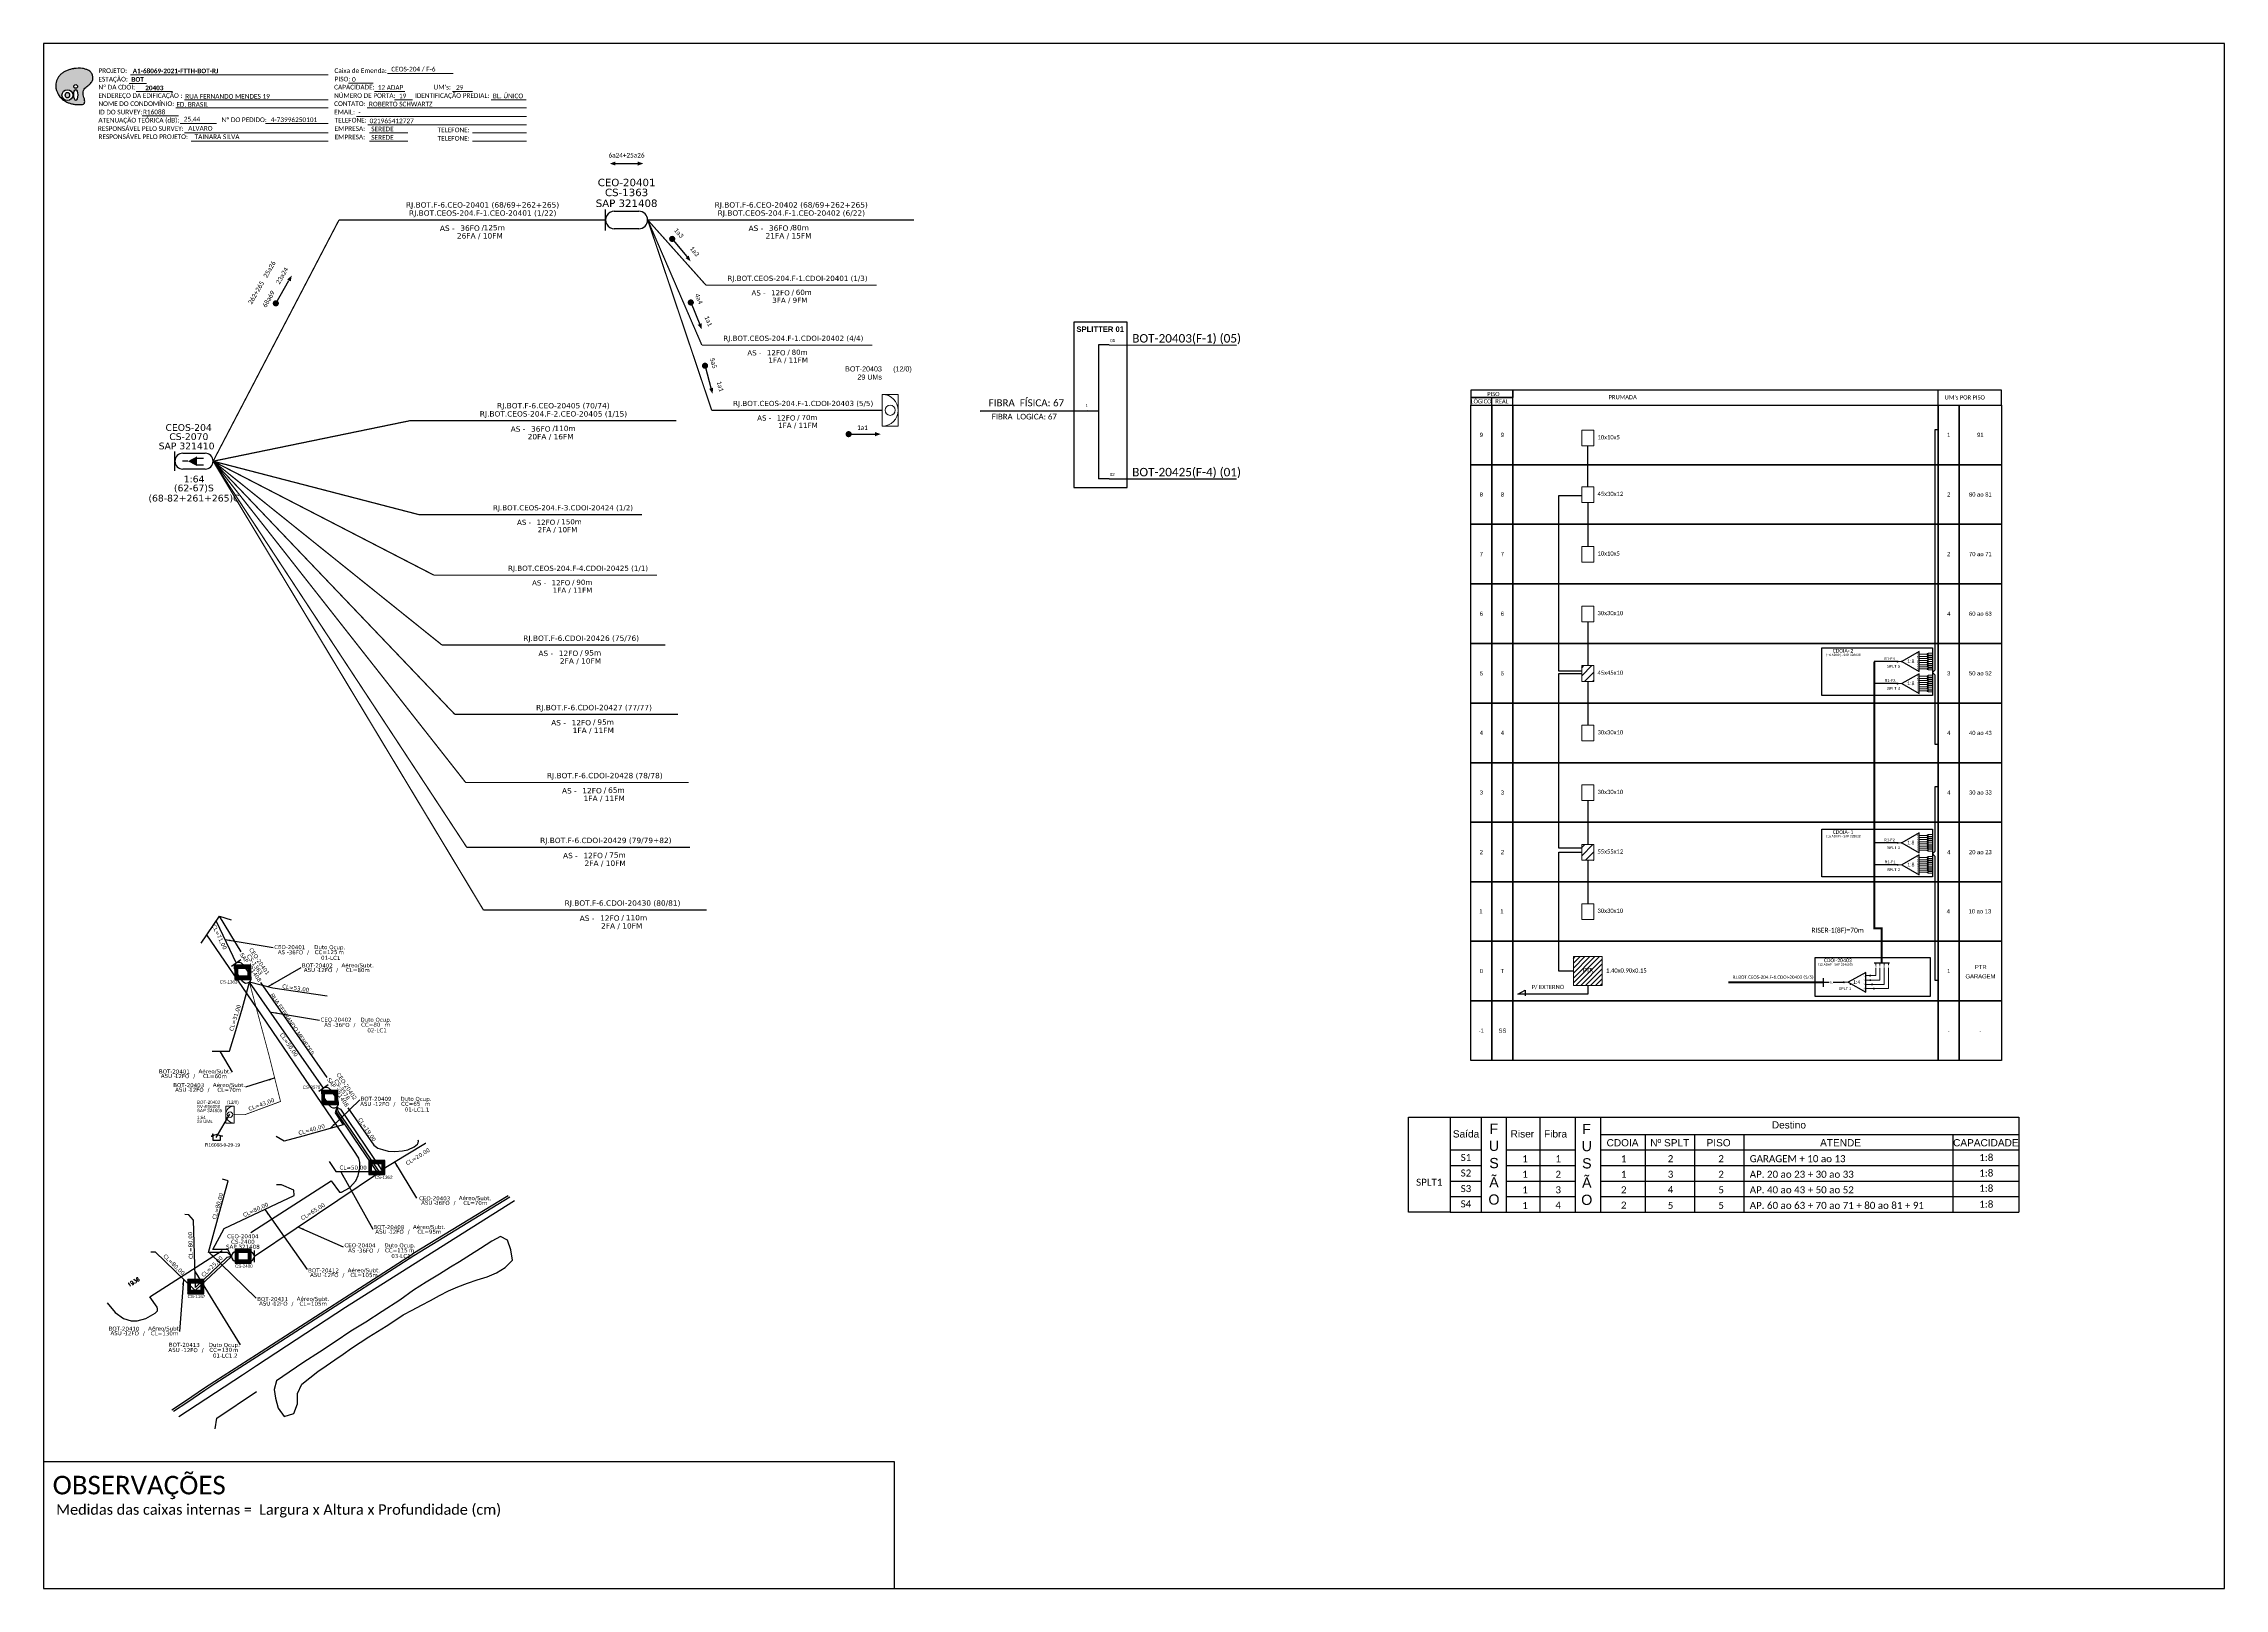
# Paper-space layout 'CDOI-20403' of a CAD drawing. Extents: x 0 to 839, y 0 to 594.
# The model-space entities are those that its viewports show. They can reach past a viewport. Long polylines and large blocks are cut down to what shows.
import ezdxf
from ezdxf.enums import TextEntityAlignment as Align

# ---------------------------------------------------------------- set-up
doc = ezdxf.new("R2010")
doc.units = 0
for name, color, linetype in [('10.1-Caixas Subterrâneas', 5, 'Continuous'), ('20.4-CEOS', 1, 'Continuous'), ('20.5-CEO', 1, 'Continuous'), ('CABO OPTICO EXISTENTE', 5, 'Continuous'), ('CAP a instalar', 1, 'Continuous'), ('celulas gpon', 7, 'Continuous'), ('label_cabos', 7, 'Continuous'), ('Legenda', 1, 'Continuous'), ('MUB', 252, 'Continuous'), ('QUADRA', 7, 'Continuous'), ('Segmento de Logradouro Texto', 238, 'Continuous'), ('SETA', 7, 'Continuous'), ('Surveys Casinhas', 7, 'Continuous'), ('surveys legendas', 7, 'Continuous')]:
    doc.layers.add(name, color=color, linetype=linetype)
for name, color, linetype, lineweight in [("20.0-LEGENDA DOS CDO'S", 1, 'Continuous', 0), ('20.1-CDO_INTERIOR', 1, 'Continuous', 0), ('40.1-ETIQUETAS', 1, 'Continuous', 20)]:
    doc.layers.add(name, color=color, linetype=linetype, lineweight=lineweight)
doc.layers.add('EXTRA', color=50, linetype='Continuous', plot=False)
doc.styles.add('ARIAL', font='arial.ttf')
doc.styles.add('DIGICADE', font='arial.ttf')
doc.styles.add('ROMANS', font='romans')
doc.styles.add('siredit', font='verdana.ttf')
doc.styles.get("Standard").update_dxf_attribs({"font": 'arial.ttf'})
doc.styles.add('WMF-Calibri0', font='calibri.ttf')
doc.styles.add('WMF-Calibri1', font='calibrib.ttf')
doc.linetypes.add('FENCELINE1', pattern='A,0.25,-0.1,[133,ltypeshp.shx,S=0.1,R=0,X=-0.1,Y=0],-0.1,1', length=1.45)
doc.dimstyles.new('CC', dxfattribs={"dimtxt": 1, "dimasz": 2, "dimexe": 0.18, "dimexo": 0.0625, "dimgap": 0.09, "dimtad": 0, "dimdec": 0, "dimrnd": 1, "dimzin": 0, "dimdsep": 46, "dimtxsty": 'siredit', "dimblk": 'NONE', "dimcen": 0, "dimse1": 1, "dimse2": 1, "dimsd1": 1, "dimsd2": 1, "dimclrt": 7, "dimadec": 0, "dimazin": 0, "dimtfac": 1, "dimtdec": 0, "dimtofl": 0, "dimtmove": 0, "dimatfit": 3, "dimfxl": 0, "dimtolj": 1, "dimtzin": 0, "dimarcsym": 0})

# ---------------------------------------------------------------- blocks, each defined once
blk = doc.blocks.new('OI')
h = blk.add_hatch(color=40)
edge = h.paths.add_edge_path()
edge.add_spline(control_points=[(4.35, -0.67), (3.92, -0.99), (3.26, -1.5), (2.81, -2.59), (2.9, -3.5), (3.06, -4.27), (3.31, -4.85), (3.37, -5.39), (3.4, -5.88), (3.2, -6.4), (2.54, -6.61), (1.65, -6.63), (0.55, -6.67), (-0.56, -6.42), (-1.61, -6.14), (-2.77, -5.61), (-3.92, -4.77), (-4.89, -3.7), (-5.34, -2.65), (-5.6, -1.94), (-5.85, -0.96), (-5.71, 0.47), (-5.1, 2.02), (-4.14, 3.02), (-3.3, 3.61), (-2.37, 4.16), (-1.36, 4.44), (-0.56, 4.7), (0.79, 4.85), (2.24, 4.97), (3.79, 4.57), (4.67, 4.21), (5.44, 3.65), (5.76, 2.99), (6.03, 2.21), (6.01, 1.46), (5.72, 0.64), (5.31, 0.08), (4.88, -0.38), (4.51, -0.55), (4.35, -0.67)], knot_values=[0, 0, 0, 0, 1.60434, 2.417191, 3.427595, 4.282808, 4.776746, 5.304182, 5.888771, 6.258406, 6.858137, 7.79129, 8.986195, 10.124242, 11.187857, 12.242908, 13.953784, 15.414161, 16.515391, 17.349188, 17.675853, 19.552021, 21.515531, 22.568638, 23.63245, 24.621084, 25.782718, 26.745347, 27.142653, 29.870543, 31.004649, 31.921532, 32.709589, 33.801391, 34.042471, 35.192333, 35.971461, 36.628871, 37.254359, 37.836911, 37.836911, 37.836911, 37.836911], degree=3, periodic=0)
h.paths.add_polyline_path([(1.13, -0.87, -1), (-0.04, -0.87, -1)], flags=16)
edge = h.paths.add_edge_path(flags=16)
edge.add_ellipse((0.56, -3.59), major_axis=(-0.02, 1.71), ratio=0.361305, start_angle=0, end_angle=360)
h.paths.add_polyline_path([(-0.36, -3.62, -1), (-3.8, -3.62, -1)], flags=16)
edge = h.paths.add_edge_path(flags=0)
edge.add_ellipse((-2.08, -3.62), major_axis=(0, 0.885), ratio=0.758294, start_angle=0, end_angle=360)
at = {"color": 40}
for centre, radius in [((-2.08, -3.62), 1.72), ((0.54, -0.87), 0.587)]:
    blk.add_circle(centre, radius, dxfattribs=at)
blk.add_ellipse((-2.08, -3.62), major_axis=(0, 0.885), ratio=0.758294, start_param=-3.141592653589792, end_param=3.141592653589792, dxfattribs=at)
blk.add_ellipse((0.56, -3.59), major_axis=(-0.02, 1.71), ratio=0.361305, dxfattribs=at)
at = {"color": 40, "start_tangent": (-0.800898, -0.598801), "end_tangent": (-0.800898, -0.598801)}
blk.add_spline([(4.35, -0.67), (3.2, -1.78), (2.9, -2.54), (2.92, -3.55), (3.12, -4.38), (3.28, -4.85), (3.37, -5.37), (3.35, -5.95), (3.2, -6.29), (2.66, -6.55), (1.73, -6.63), (0.54, -6.62), (-0.58, -6.41), (-1.6, -6.11), (-2.56, -5.67), (-3.95, -4.67), (-4.89, -3.56), (-5.37, -2.56), (-5.64, -1.78), (-5.72, -1.46), (-5.63, 0.42), (-4.84, 2.22), (-4.13, 2.99), (-3.27, 3.62), (-2.4, 4.09), (-1.3, 4.47), (-0.37, 4.72), (0.02, 4.77), (2.75, 4.8), (3.85, 4.53), (4.69, 4.16), (5.31, 3.68), (5.85, 2.73), (5.93, 2.5), (5.94, 1.35), (5.67, 0.62), (5.29, 0.08), (4.84, -0.36), (4.35, -0.67)], degree=3, dxfattribs=at)
blk = doc.blocks.new('CARIMBO')
at = {"color": 7, "lineweight": 0}
for points in [[(134.48, -16.3), (159.61, -16.3)], [(35.15, -20.06), (41.7, -20.06)], [(35.66, -16.79), (111.64, -16.79)], [(37.81, -23.14), (51.75, -23.14)], [(119.43, -20.02), (128.92, -20.02)], [(129.48, -23.14), (141.1, -23.14)], [(159.42, -23.14), (167.09, -23.14)], [(40.13, -32.55), (54.07, -32.55)], [(52.97, -29.48), (111.64, -29.48)], [(56.38, -26.37), (111.64, -26.37)], [(122.56, -32.72), (187.83, -32.72)], [(126.6, -29.48), (187.83, -29.48)], [(137.07, -26.37), (144.01, -26.37)], [(174.24, -26.37), (187.8, -26.37)], [(54.67, -35.52), (68.61, -35.52)], [(56.38, -39.07), (111.64, -39.07)], [(126.84, -35.96), (187.83, -35.96)], [(127.45, -39.07), (142.25, -39.07)], [(167.06, -39.07), (187.83, -39.07)], [(58.87, -42.31), (111.64, -42.31)], [(127.45, -42.31), (142.25, -42.31)], [(167.06, -42.31), (187.83, -42.31)]]:
    blk.add_lwpolyline(points, dxfattribs=at)
at = {"color": 7, "xscale": 1.213923925163967, "yscale": 1.213923925163967, "zscale": 1.213923925163967, "rotation": 0.1532896023949059}
blk.add_blockref('OI', (13.86, -20.16), dxfattribs=at)
at = {"color": 7, "lineweight": 0, "style": 'WMF-Calibri0'}
for s, height, p in [('PROJETO:', 1.793, (23.26, -16.04)), ('Caixa de Emenda:', 1.7927, (114.02, -16.04)), ('ESTAÇÃO:', 1.793, (23.26, -19.32)), ('ENDEREÇO DA EDIFICAÇÃO :', 1.7927, (23.26, -25.63)), ('Nº DA CDOI:', 1.7927, (23.26, -22.39)), ('CAPACIDADE:', 1.7927, (113.91, -22.39)), ('NÚMERO DE PORTA:', 1.7927, (113.91, -25.63)), ('PISO:', 1.793, (114.09, -19.28)), ('IDENTIFICAÇÃO PREDIAL:', 1.7927, (144.99, -25.63)), ("UM's:", 1.793, (152.15, -22.39)), ('ATENUAÇÃO TEÓRICA (dB):', 1.7927, (23.26, -35.09)), ('NOME DO CONDOMÍNIO:', 1.7927, (23.26, -28.74)), ('ID DO SURVEY:', 1.7927, (23.26, -31.97)), ('CONTATO:', 1.793, (113.91, -28.74)), ('EMAIL:', 1.793, (113.91, -31.97)), ('TELEFONE:', 1.793, (114.09, -35.09)), ('RESPONSÁVEL PELO SURVEY:', 1.7927, (23.02, -38.32)), ('RESPONSÁVEL PELO PROJETO:', 1.7927, (23.26, -41.44)), ('EMPRESA:', 1.793, (114.09, -38.32)), ('EMPRESA:', 1.793, (114.09, -41.56)), ('TELEFONE:', 1.793, (153.7, -38.83)), ('TELEFONE:', 1.793, (153.7, -42.06))]:
    blk.add_text(s, height=height, dxfattribs=at).set_placement(p)
at = {"color": 7, "lineweight": 0, "flags": 8}
for tag, p, style in [('PROJ', (36.46, -16.13), 'WMF-Calibri1'), ('CEOS-XX', (135.87, -15.46), 'WMF-Calibri0'), ('EST', (35.94, -19.41), 'WMF-Calibri1'), ('LOGRADOURO', (56.65, -25.91), 'WMF-Calibri0'), ('PISO_PTR', (120.78, -19.42), 'WMF-Calibri0'), ('CAPAC.', (130.66, -22.52), 'WMF-Calibri0'), ('N°', (138.85, -25.77), 'WMF-Calibri0'), ("UC'S", (160.78, -22.54), 'WMF-Calibri0'), ('N°PREDIO', (174.94, -25.77), 'WMF-Calibri0'), ('_ID_', (40.39, -31.94), 'WMF-Calibri0'), ('NOME_DO_COND.', (53.23, -29.02), 'WMF-Calibri0'), ('O_POTEN', (56.06, -34.68), 'WMF-Calibri0'), ('EMAIL', (123.26, -32.12), 'WMF-Calibri0'), ('NOME_DO_CONTATO', (127.3, -28.89), 'WMF-Calibri0'), ('RES_SURVEY', (57.78, -38.23), 'WMF-Calibri0'), ('RES_PROJ', (60.27, -41.47), 'WMF-Calibri0'), ('TELEFONE', (127.55, -35.36), 'WMF-Calibri0'), ('EMP_RESP_SURVEY', (128.16, -38.47), 'WMF-Calibri0'), ('EMP_RESP_PROJ', (128.16, -41.71), 'WMF-Calibri0'), ('CONT_RESP_SURVEY', (167.76, -38.47), 'WMF-Calibri0'), ('CONT_RESP_PROJ', (167.76, -41.71), 'WMF-Calibri0')]:
    blk.add_attdef(tag, p, '', height=1.79, dxfattribs=dict(at, style=style))
at = {"color": 7, "lineweight": 0, "style": 'WMF-Calibri1', "flags": 8}
blk.add_attdef("N° CDO'S", text='', height=1.79, dxfattribs=at).set_placement((44.78, -22.68), align=Align.CENTER)
blk = doc.blocks.new('ETIQUETA_RS5F')
at = {"layer": '40.1-ETIQUETAS', "color": 0, "style": 'siredit'}
blk.add_text('/', height=1.5, dxfattribs=at).set_placement((1.58, -1.95), align=Align.MIDDLE_RIGHT)
for tag, p in [('ETIQUETA_R_SECUNDARIA', (1.21, 2.1)), ('ETIQUETA_R_PRIMARIA', (1.21, 4.1)), ('F_ATIVAS/F_MORTAS', (1.14, -4.24))]:
    blk.add_attdef(tag, text='', height=1.5, dxfattribs=at).set_placement(p, align=Align.MIDDLE_CENTER)
for tag, p in [('TIPO_CABO', (-6.58, -2.12)), ('CAP_CABO', (0.4, -2.09))]:
    blk.add_attdef(tag, text='', height=1.5, dxfattribs=at).set_placement(p, align=Align.MIDDLE_RIGHT)
blk.add_attdef('METROS', text='', height=1.5, dxfattribs=at).set_placement((2.14, -1.95), align=Align.MIDDLE_LEFT)
for tag, p in [('FUSÃO_1', (0.85, -8.39)), ('FUSÃO_2', (0.85, -10.6)), ('FUSÃO_3', (0.85, -12.93)), ('FUSÃO_4', (0.85, -15.14)), ('FUSÃO_5', (0.85, -17.16))]:
    blk.add_attdef(tag, text='', height=1.5, dxfattribs=at).set_placement(p, align=Align.CENTER)
blk = doc.blocks.new('CEOS_RP_CT_DRT')
at = {"layer": '20.4-CEOS', "color": 0}
for p, q in [((-4.54, 1.19), (-1.19, 1.19)), ((-1.19, -1.19), (-4.54, -1.19))]:
    blk.add_line(p, q, dxfattribs=at)
for points in [[(-5.73, -1.43), (-5.73, 1.44)], [(-3.79, 0), (-4.59, 0)], [(-2.47, 0.48), (-1.45, 0.48)], [(-2.47, -0.52), (-1.45, -0.52)]]:
    blk.add_lwpolyline(points, dxfattribs=at)
blk.add_lwpolyline([(-3.79, 0, 0, 1.47, 0), (-2.41, 0, 1.47, 1.47, 0)], format="xyseb", dxfattribs=at)
for centre, start, end in [((-4.54, 0), 90, 270), ((-1.19, 0), 270, 90)]:
    blk.add_arc(centre, 1.19, start, end, dxfattribs=at)
at = {"layer": '20.4-CEOS', "color": 7, "style": 'siredit'}
for tag, p in [('Nº_DA_CEOS', (-2.86, 5.6)), ('LOCAL', (-2.86, 4.24)), ('SAP', (-2.86, 2.78)), ('RACIO_SPLITAGEM', (-2.86, -1.88)), ('FIBRAS_SPLITTER', (-2.86, -3.58)), ('RESERVA_FINAIS', (-2.86, -6.39)), ('FIBRAS_TOP_C', (-2.86, -5.08))]:
    blk.add_attdef(tag, text='', height=1.01, dxfattribs=at).set_placement(p, align=Align.TOP_CENTER)
blk = doc.blocks.new('SPLITTER_')
blk.add_point((0, 0))
at = {"style": 'ARIAL', "flags": 4}
blk.add_attdef('SPLT', (0, -3.3), '', height=1.5, dxfattribs=at)
blk = doc.blocks.new('SPLT_1-8_SC-APC')
at = {"color": 1, "lineweight": 0}
blk.add_lwpolyline([(-17, -7.5), (-19.3, -7.5)], dxfattribs=at)
at = {"color": 1}
blk.add_lwpolyline([(-7.4, -2.1), (-17, -7.5), (-7.4, -13), (-7.4, -2.1)], dxfattribs=at)
at = {"color": 3, "lineweight": 0}
for points in [[(-3, -3.5), (-7.4, -3.5)], [(-7.4, -4.7), (-3, -4.7)], [(-7.4, -5.8), (-3, -5.8)], [(-7.4, -7), (-3, -7)], [(-7.4, -8.1), (-3, -8.1)], [(-7.4, -9.3), (-3, -9.3)], [(-7.4, -10.4), (-3, -10.4)], [(-7.4, -11.6), (-3, -11.6)], [(-2.4, -3), (-2.4, -4)], [(-2.4, -3), (0, -3)], [(-2.4, -4), (0, -4)], [(-2.4, -4.2), (-2.4, -5.2)], [(-2.4, -4.2), (0, -4.2)], [(-2.4, -5.2), (0, -5.2)], [(-2.4, -5.3), (-2.4, -6.3)], [(-2.4, -5.3), (0, -5.3)], [(-2.4, -6.3), (0, -6.3)], [(-2.4, -6.5), (-2.4, -7.5)], [(-2.4, -6.5), (0, -6.5)], [(-2.4, -7.5), (0, -7.5)], [(-2.4, -7.6), (-2.4, -8.6)], [(-2.4, -7.6), (0, -7.6)], [(-2.4, -8.6), (0, -8.6)], [(-2.4, -8.8), (-2.4, -9.8)], [(-2.4, -8.8), (0, -8.8)], [(-2.4, -9.8), (0, -9.8)], [(-2.4, -9.9), (-2.4, -10.9)], [(-2.4, -9.9), (0, -9.9)], [(-2.4, -10.9), (0, -10.9)], [(-2.4, -11.1), (-2.4, -12.1)], [(-2.4, -11.1), (0, -11.1)], [(-2.4, -12.1), (0, -12.1)]]:
    blk.add_lwpolyline(points, dxfattribs=at)
for points in [[(-3, -3.2), (-2.4, -3.2), (-2.4, -3.8), (-3, -3.8)], [(-3, -4.4), (-2.4, -4.4), (-2.4, -5), (-3, -5)], [(-3, -5.5), (-2.4, -5.5), (-2.4, -6.1), (-3, -6.1)], [(-3, -6.7), (-2.4, -6.7), (-2.4, -7.3), (-3, -7.3)], [(-3, -7.8), (-2.4, -7.8), (-2.4, -8.4), (-3, -8.4)], [(-3, -9), (-2.4, -9), (-2.4, -9.6), (-3, -9.6)], [(-3, -10.1), (-2.4, -10.1), (-2.4, -10.7), (-3, -10.7)], [(-3, -11.3), (-2.4, -11.3), (-2.4, -11.9), (-3, -11.9)]]:
    blk.add_lwpolyline(points, close=True, dxfattribs=at)
at = {"color": 1, "style": 'ARIAL'}
for s, height, p in [('1:8', 2, (-13.9, -8.4)), ('S1', 0.75, (-8.7, -3.8)), ('S2', 0.75, (-8.7, -5)), ('S3', 0.75, (-8.7, -6.2)), ('S4', 0.75, (-8.7, -7.4)), ('S5', 0.75, (-8.7, -8.6)), ('S6', 0.75, (-8.7, -9.7)), ('S7', 0.75, (-8.7, -10.8)), ('S8', 0.75, (-8.7, -11.9))]:
    blk.add_text(s, height=height, dxfattribs=at).set_placement(p)
blk = doc.blocks.new('*X58')
at = {"color": 0, "linetype": 'Continuous'}
for p, q in [((-1.25, 0.34099), (-0.49099, 1.1)), ((-1.25, 0.517767), (-0.667767, 1.1)), ((-1.25, 0.694544), (-0.844544, 1.1)), ((-1.25, 0.87132), (-1.02132, 1.1)), ((-1.25, 1.048097), (-1.198097, 1.1)), ((-1.25, 0.164214), (-0.8035, 0.610714)), ((-1.25, -0.012563), (-0.8035, 0.433937)), ((-1.25, -0.18934), (-0.8035, 0.25716)), ((-1.25, -0.366117), (-0.8035, 0.080383)), ((-0.789214, 0.625), (-0.314214, 1.1)), ((-0.612437, 0.625), (-0.137437, 1.1)), ((-0.43566, 0.625), (0.03934, 1.1)), ((-0.258883, 0.625), (0.216117, 1.1)), ((-0.082107, 0.625), (0.392893, 1.1)), ((0.09467, 0.625), (0.56967, 1.1)), ((0.271447, 0.625), (0.746447, 1.1)), ((0.448223, 0.625), (0.923223, 1.1)), ((0.625, 0.625), (1.1, 1.1)), ((0.801777, 0.625), (1.25, 1.073223)), ((0.8035, 0.449947), (1.25, 0.896447)), ((0.8035, 0.27317), (1.25, 0.71967)), ((0.8035, 0.096393), (1.25, 0.542893)), ((0.8035, -0.080383), (1.25, 0.366117)), ((0.8035, -0.25716), (1.25, 0.18934)), ((0.8035, -0.433937), (1.25, 0.012563)), ((-1.25, -0.542893), (-0.8035, -0.096393)), ((-1.25, -0.71967), (-0.8035, -0.27317)), ((-1.25, -0.896447), (-0.8035, -0.449947)), ((-1.25, -1.073223), (-0.801777, -0.625)), ((-1.1, -1.1), (-0.625, -0.625)), ((-0.923223, -1.1), (-0.448223, -0.625)), ((-0.746447, -1.1), (-0.271447, -0.625)), ((-0.56967, -1.1), (-0.09467, -0.625)), ((-0.392893, -1.1), (0.082107, -0.625)), ((-0.216117, -1.1), (0.258883, -0.625)), ((-0.03934, -1.1), (0.43566, -0.625)), ((0.137437, -1.1), (0.612437, -0.625)), ((0.314214, -1.1), (0.789214, -0.625)), ((0.49099, -1.1), (1.25, -0.34099)), ((0.667767, -1.1), (1.25, -0.517767)), ((0.8035, -0.610714), (1.25, -0.164214)), ((0.844544, -1.1), (1.25, -0.694544)), ((1.02132, -1.1), (1.25, -0.87132)), ((1.198097, -1.1), (1.25, -1.048097))]:
    blk.add_line(p, q, dxfattribs=at)
blk = doc.blocks.new('MANHOLE_MQ')
at = {"color": 0, "linetype": 'Continuous'}
for p, q in [((0.0000062, 0.0000057), (-0.0000063, 0.0000057)), ((-0.0000063, 0.0000057), (-0.0000063, -0.0000053)), ((-0.000004, 0.0000033), (0.000004, 0.0000033)), ((-0.000004, -0.0000029), (-0.000004, 0.0000033)), ((0.000004, 0.0000033), (0.000004, -0.0000029)), ((0.0000062, -0.0000053), (0.0000062, 0.0000057)), ((-0.0000063, -0.0000053), (0.0000062, -0.0000053)), ((0.000004, -0.0000029), (-0.000004, -0.0000029)), ((0.000004, -0.0000029), (0.000004, -0.0000029))]:
    blk.add_line(p, q, dxfattribs=at)
at = {"color": 0, "linetype": 'Continuous', "xscale": 5e-06, "yscale": 5e-06, "zscale": 1e-05}
blk.add_blockref('*X58', (0, 0.0000002), dxfattribs=at)
blk = doc.blocks.new('Inst CB DT OCUP CFOA-SM-AS-80-TS-36')
at = {"layer": 'label_cabos', "color": 0, "style": 'siredit'}
for tag, flags, p in [('ID_ATIVIDADE', 3, (1.31, 2.67)), ('FATOR', 1, (11.56, 2.55))]:
    blk.add_attdef(tag, text='', height=1, rotation=359.69, dxfattribs=dict(at, flags=flags)).set_placement(p, align=Align.MIDDLE_CENTER)
for tag, p in [('TIPO_CABO', (1.76, 0)), ('DESTINO_CABO', (3.13, 1.26)), ('CABO', (4.69, -0.05)), ('/', (7.71, -0.05)), ('LANCE', (10.91, 0)), ('TIPO_CABO', (13.11, 1.24)), ('UND', (15.96, 0)), ('FID', (13.15, -1.41))]:
    blk.add_attdef(tag, text='', height=1, rotation=359.69, dxfattribs=at).set_placement(p, align=Align.MIDDLE_CENTER)
blk.add_attdef('QTDE', (12.43, -0.47), '', height=1, rotation=359.69, dxfattribs=at)
blk = doc.blocks.new('_None')
blk = doc.blocks.new('LEGENDA DOS CABOS')
at = {"layer": 'EXTRA', "color": 0, "style": 'siredit'}
for tag, p in [('ID', (4.6, 0.97)), ('XX', (9.03, 0.97))]:
    blk.add_attdef(tag, text='', height=0.48, rotation=359.69, dxfattribs=at).set_placement(p, align=Align.MIDDLE_CENTER)
at = {"layer": 'Legenda', "color": 0, "style": 'siredit'}
for tag, p in [('TIPO_CABO', (1.31, 0)), ('CABO', (4.69, -0.05)), ('/', (6.81, -0.05)), ('METROS', (10.03, -0.05))]:
    blk.add_attdef(tag, text='', height=0.8, rotation=359.69, dxfattribs=at).set_placement(p, align=Align.MIDDLE_CENTER)
blk = doc.blocks.new('Inst CB DT OCUP CFOA-SM-ASU-120-S-12')
at = {"layer": 'label_cabos', "color": 0, "style": 'siredit'}
for tag, flags, p in [('ID_ATIVIDADE', 3, (1.31, 2.67)), ('FATOR', 1, (11.56, 2.55))]:
    blk.add_attdef(tag, text='', height=1, rotation=359.69, dxfattribs=dict(at, flags=flags)).set_placement(p, align=Align.MIDDLE_CENTER)
for tag, p in [('TIPO_CABO', (1.26, 0)), ('DESTINO_CABO', (3.13, 1.26)), ('CABO', (4.69, -0.05)), ('/', (7.71, -0.05)), ('LANCE', (10.91, 0)), ('TIPO_CABO', (13.11, 1.24)), ('UND', (15.96, 0)), ('FID', (13.15, -1.41))]:
    blk.add_attdef(tag, text='', height=1, rotation=359.69, dxfattribs=at).set_placement(p, align=Align.MIDDLE_CENTER)
blk.add_attdef('QTDE', (12.43, -0.47), '', height=1, rotation=359.69, dxfattribs=at)

msp = doc.modelspace()

# ---------------------------------------------------------------- hatches: boundary and pattern name
h = msp.add_hatch()
h.set_pattern_fill('ANSI31', color=1, scale=0.7, style=0)
h.set_pattern_definition([(45, (-310.871, 340.336), (-1.571545, 1.571545), [])])
h.paths.add_polyline_path([(506.75, 991.08), (502.11, 991.08), (502.11, 985.04), (506.75, 985.04)])
h.paths.add_polyline_path([(506.75, 1059.84), (502.11, 1059.84), (502.11, 1053.8), (506.75, 1053.8)])
h.paths.add_polyline_path([(507.91, 987.13), (518.43, 987.13), (518.43, 989.6), (507.91, 989.6)], flags=9)
h.paths.add_polyline_path([(507.84, 1055.89), (518.48, 1055.89), (518.48, 1058.36), (507.84, 1058.36)], flags=9)
h = msp.add_hatch(color=3)
h.dxf.hatch_style = 1
edge = h.paths.add_edge_path()
edge.add_arc((623.58, 1061.41), 0.179, 0, 360)
h = msp.add_hatch(color=3)
h.dxf.hatch_style = 1
edge = h.paths.add_edge_path()
edge.add_arc((623.58, 1052.94), 0.179, 0, 360)
h = msp.add_hatch(color=3)
h.dxf.hatch_style = 1
edge = h.paths.add_edge_path()
edge.add_arc((623.58, 991.7), 0.179, 0, 360)
h = msp.add_hatch(color=3)
h.dxf.hatch_style = 1
edge = h.paths.add_edge_path()
edge.add_arc((623.58, 983.23), 0.179, 0, 360)
h = msp.add_hatch()
h.set_pattern_fill('ANSI31', color=1, scale=0.42)
h.set_pattern_definition([(45, (169.7723, 2790.6322), (-0.9429269, 0.9429269), [])])
h.paths.add_polyline_path([(509.96, 947.95), (498.9, 947.95), (498.9, 936.88), (509.96, 936.88)])
h.paths.add_polyline_path([(502.21, 941.53), (506.98, 941.53), (506.98, 943.96), (502.21, 943.96)], flags=24)
h = msp.add_hatch(color=3)
h.dxf.hatch_style = 1
edge = h.paths.add_edge_path()
edge.add_arc((613.07, 940.67), 0.179, 0, 360)
h = msp.add_hatch(color=3)
h.dxf.hatch_style = 1
edge = h.paths.add_edge_path()
edge.add_arc((602.89, 938.07), 0.179, 0, 360)
h = msp.add_hatch(color=3)
h.dxf.hatch_style = 1
edge = h.paths.add_edge_path()
edge.add_arc((613.07, 938.9), 0.179, 0, 360)
h = msp.add_hatch(color=3)
h.dxf.hatch_style = 1
edge = h.paths.add_edge_path()
edge.add_arc((613.76, 937.28), 0.179, 0, 360)
h = msp.add_hatch(color=3)
h.dxf.hatch_style = 1
edge = h.paths.add_edge_path()
edge.add_arc((614.46, 935.66), 0.179, 0, 360)

# ---------------------------------------------------------------- linework, layer by layer
at = {"color": 7, "linetype": 'Continuous'}
for p, q in [((316.27, 1183.14), (316.27, 1131.7)), ((320.44, 1183.14), (316.27, 1183.14)), ((311.95, 1157.76), (316.25, 1157.76)), ((320.44, 1131.7), (316.27, 1131.7))]:
    msp.add_line(p, q, dxfattribs=at)
at = {"color": 10, "linetype": 'Continuous'}
for p, q in [((320.44, 1183.14), (369.44, 1183.12)), ((320.44, 1131.7), (369.44, 1131.68))]:
    msp.add_line(p, q, dxfattribs=at)
at = {"color": 1, "linetype": 'Continuous', "lineweight": 60}
msp.add_line((311.95, 1157.76), (270.75, 1157.63), dxfattribs=at)
at = {"color": 7}
for p, q in [((435.5, 886.27), (670.18, 886.27)), ((435.5, 849.68), (435.5, 886.27)), ((451.58, 886.27), (451.58, 849.68)), ((463.47, 886.27), (463.47, 849.68)), ((473.24, 849.68), (473.24, 886.27)), ((485.99, 886.27), (485.99, 849.68)), ((499.58, 886.27), (499.58, 849.68)), ((509.36, 886.27), (509.36, 849.68)), ((670.18, 886.27), (670.18, 849.68)), ((451.58, 873.62), (463.47, 873.62)), ((473.24, 873.62), (499.58, 873.62)), ((509.36, 879.61), (670.18, 879.61)), ((509.36, 873.62), (670.18, 873.62)), ((526.56, 879.61), (526.56, 849.68)), ((545.53, 879.61), (545.53, 849.68)), ((564.46, 879.61), (564.46, 849.68)), ((644.85, 879.61), (644.85, 849.68)), ((451.58, 867.64), (463.47, 867.64)), ((473.24, 867.64), (499.58, 867.64)), ((509.36, 867.64), (670.18, 867.64)), ((451.58, 861.65), (463.47, 861.65)), ((451.58, 855.66), (463.47, 855.66)), ((473.24, 861.65), (499.58, 861.65)), ((473.24, 855.66), (499.58, 855.66)), ((509.36, 861.65), (670.18, 861.65)), ((509.36, 855.66), (670.18, 855.66)), ((451.58, 849.68), (463.47, 849.68)), ((473.24, 849.68), (499.58, 849.68)), ((509.36, 849.68), (670.18, 849.68))]:
    msp.add_line(p, q, dxfattribs=at)
for points in [[(-89.32, 705.02), (749.25, 705.02), (749.25, 1299.02), (-89.32, 1299.02), (-89.32, 705.02)], [(475.66, 1160.03), (663.51, 1160.03), (663.51, 1165.79), (475.66, 1165.79), (475.66, 1165.79), (475.66, 1162.91)], [(639.19, 1160.03), (639.19, 1165.79)], [(467.55, 1160.03), (467.55, 1162.91)]]:
    msp.add_lwpolyline(points)
at = {"color": 7, "lineweight": 0}
for points in [[(-4.01, 1268.26), (20.14, 1268.26)], [(611.4, 940.67), (613.07, 940.67)], [(611.4, 938.9), (613.07, 938.9)], [(611.4, 937.28), (613.76, 937.28)], [(611.4, 935.66), (614.46, 935.66)]]:
    msp.add_lwpolyline(points, dxfattribs=at)
at = {"color": 8, "const_width": 1.18}
for points in [[(152.01, 1224.39, 1), (152.76, 1223.47, 1)], [(159.31, 1200.04, 1), (159.76, 1198.94, 1)]]:
    msp.add_lwpolyline(points, format="xyb", close=True, dxfattribs=at)
at = {"const_width": 1.18}
msp.add_lwpolyline([(-0.33, 1198.64, 1), (0.26, 1199.67, 1)], format="xyb", close=True, dxfattribs=at)
at = {"color": 7}
for points in [[(306.83, 1128.4), (327.3, 1128.4), (327.3, 1191.95), (306.83, 1191.95)], [(459.48, 1160.03), (467.58, 1160.03), (467.58, 1137.11), (459.48, 1137.11)], [(467.58, 1160.03), (475.68, 1160.03), (475.68, 1137.11), (467.58, 1137.11)], [(475.68, 1160.03), (639.21, 1160.03), (639.21, 1137.11), (475.68, 1137.11)], [(639.21, 1160.03), (647.31, 1160.03), (647.31, 1137.11), (639.21, 1137.11)], [(647.31, 1160.03), (663.51, 1160.03), (663.51, 1137.11), (647.31, 1137.11)], [(459.48, 1137.11), (467.58, 1137.11), (467.58, 1114.19), (459.48, 1114.19)], [(467.58, 1137.11), (475.68, 1137.11), (475.68, 1114.19), (467.58, 1114.19)], [(475.68, 1137.11), (639.21, 1137.11), (639.21, 1114.19), (475.68, 1114.19)], [(639.21, 1137.11), (647.31, 1137.11), (647.31, 1114.19), (639.21, 1114.19)], [(647.31, 1137.11), (663.51, 1137.11), (663.51, 1114.19), (647.31, 1114.19)], [(459.48, 1114.19), (467.58, 1114.19), (467.58, 1091.27), (459.48, 1091.27)], [(467.58, 1114.19), (475.68, 1114.19), (475.68, 1091.27), (467.58, 1091.27)], [(475.68, 1114.19), (639.21, 1114.19), (639.21, 1091.27), (475.68, 1091.27)], [(639.21, 1114.19), (647.31, 1114.19), (647.31, 1091.27), (639.21, 1091.27)], [(647.31, 1114.19), (663.51, 1114.19), (663.51, 1091.27), (647.31, 1091.27)], [(459.48, 1091.27), (467.58, 1091.27), (467.58, 1068.35), (459.48, 1068.35)], [(467.58, 1091.27), (475.68, 1091.27), (475.68, 1068.35), (467.58, 1068.35)], [(475.68, 1091.27), (639.21, 1091.27), (639.21, 1068.35), (475.68, 1068.35)], [(639.21, 1091.27), (647.31, 1091.27), (647.31, 1068.35), (639.21, 1068.35)], [(647.31, 1091.27), (663.51, 1091.27), (663.51, 1068.35), (647.31, 1068.35)], [(459.48, 1068.35), (467.58, 1068.35), (467.58, 1045.43), (459.48, 1045.43)], [(467.58, 1068.35), (475.68, 1068.35), (475.68, 1045.43), (467.58, 1045.43)], [(475.68, 1068.35), (639.21, 1068.35), (639.21, 1045.43), (475.68, 1045.43)], [(639.21, 1068.35), (647.31, 1068.35), (647.31, 1045.43), (639.21, 1045.43)], [(647.31, 1068.35), (663.51, 1068.35), (663.51, 1045.43), (647.31, 1045.43)], [(459.48, 1045.43), (467.58, 1045.43), (467.58, 1022.51), (459.48, 1022.51)], [(467.58, 1045.43), (475.68, 1045.43), (475.68, 1022.51), (467.58, 1022.51)], [(475.68, 1045.43), (639.21, 1045.43), (639.21, 1022.51), (475.68, 1022.51)], [(639.21, 1045.43), (647.31, 1045.43), (647.31, 1022.51), (639.21, 1022.51)], [(647.31, 1045.43), (663.51, 1045.43), (663.51, 1022.51), (647.31, 1022.51)], [(459.48, 1022.51), (467.58, 1022.51), (467.58, 999.59), (459.48, 999.59)], [(467.58, 1022.51), (475.68, 1022.51), (475.68, 999.59), (467.58, 999.59)], [(475.68, 1022.51), (639.21, 1022.51), (639.21, 999.59), (475.68, 999.59)], [(639.21, 1022.51), (647.31, 1022.51), (647.31, 999.59), (639.21, 999.59)], [(647.31, 1022.51), (663.51, 1022.51), (663.51, 999.59), (647.31, 999.59)], [(459.48, 999.59), (467.58, 999.59), (467.58, 976.67), (459.48, 976.67)], [(467.58, 999.59), (475.68, 999.59), (475.68, 976.67), (467.58, 976.67)], [(475.68, 999.59), (639.21, 999.59), (639.21, 976.67), (475.68, 976.67)], [(639.21, 999.59), (647.31, 999.59), (647.31, 976.67), (639.21, 976.67)], [(647.31, 999.59), (663.51, 999.59), (663.51, 976.67), (647.31, 976.67)], [(459.48, 976.67), (467.58, 976.67), (467.58, 953.88), (459.48, 953.88)], [(467.58, 976.67), (475.68, 976.67), (475.68, 953.88), (467.58, 953.88)], [(475.68, 976.67), (639.21, 976.67), (639.21, 953.88), (475.68, 953.88)], [(639.21, 976.67), (647.31, 976.67), (647.31, 953.88), (639.21, 953.88)], [(647.31, 976.67), (663.51, 976.67), (663.51, 953.88), (647.31, 953.88)], [(459.48, 953.88), (467.58, 953.88), (467.58, 930.95), (459.48, 930.95)], [(467.58, 953.88), (475.68, 953.88), (475.68, 930.95), (467.58, 930.95)], [(475.68, 953.88), (639.21, 953.88), (639.21, 930.95), (475.68, 930.95)], [(639.21, 953.88), (647.31, 953.88), (647.31, 930.95), (639.21, 930.95)], [(647.31, 953.88), (663.51, 953.88), (663.51, 930.95), (647.31, 930.95)], [(459.48, 930.95), (467.58, 930.95), (467.58, 908.03), (459.48, 908.03)], [(467.58, 930.95), (475.68, 930.95), (475.68, 908.03), (467.58, 908.03)], [(475.68, 930.95), (639.21, 930.95), (639.21, 908.03), (475.68, 908.03)], [(639.21, 930.95), (647.31, 930.95), (647.31, 908.03), (639.21, 908.03)], [(647.31, 930.95), (663.51, 930.95), (663.51, 908.03), (647.31, 908.03)]]:
    msp.add_lwpolyline(points, close=True, dxfattribs=at)
at = {"color": 7, "const_width": 1.18}
for points in [[(164.86, 1175.73, 1), (165.17, 1174.58, 1)], [(219.63, 1148.85, 1), (220.81, 1148.85, 1)]]:
    msp.add_lwpolyline(points, format="xyb", close=True, dxfattribs=at)
for points in [[(459.45, 1162.91), (475.66, 1162.91), (475.66, 1165.79), (459.45, 1165.79)], [(459.45, 1160.03), (475.66, 1160.03), (475.66, 1162.91), (459.45, 1162.91)]]:
    msp.add_lwpolyline(points, close=True)
at = {"color": 0, "lineweight": 0}
for points in [[(502.11, 1150.37), (506.75, 1150.37), (506.75, 1144.34), (502.11, 1144.34)], [(502.11, 1105.68), (506.75, 1105.68), (506.75, 1099.65), (502.11, 1099.65)], [(502.11, 1082.76), (506.75, 1082.76), (506.75, 1076.73), (502.11, 1076.73)], [(502.11, 1036.92), (506.75, 1036.92), (506.75, 1030.88), (502.11, 1030.88)], [(502.11, 1014), (506.75, 1014), (506.75, 1007.96), (502.11, 1007.96)], [(502.11, 968.29), (506.75, 968.29), (506.75, 962.25), (502.11, 962.25)]]:
    msp.add_lwpolyline(points, close=True, dxfattribs=at)
at = {"color": 3}
for points in [[(639.21, 1029.45), (638.06, 1029.45), (638.06, 1056.14), (636.96, 1057.2), (638.06, 1058.25), (638.06, 1150.69), (639.21, 1150.69)], [(504.43, 1128.6), (504.43, 1144.34)], [(502.11, 1057.77), (493.27, 1057.77), (493.27, 1125.31), (502.11, 1125.31)], [(504.43, 1122.57), (504.43, 1105.68)], [(504.43, 1076.73), (504.43, 1059.84)], [(502.11, 989.7), (493.27, 989.7), (493.27, 1056.82), (502.11, 1056.82)], [(504.43, 1053.8), (504.43, 1036.92)], [(504.43, 1007.96), (504.43, 991.08)], [(639.21, 938.81), (638.06, 938.81), (638.06, 986.43), (636.96, 987.49), (638.06, 988.54), (638.06, 1013.31), (639.21, 1013.31)], [(498.9, 942.41), (493.27, 942.41), (493.27, 988.06), (502.11, 988.06)], [(504.43, 985.04), (504.43, 968.29)], [(595.09, 938.07), (597.3, 938.07)], [(598.75, 938.07), (602.89, 938.07)]]:
    msp.add_lwpolyline(points, dxfattribs=at)
at = {"color": 7, "lineweight": 0}
msp.add_lwpolyline([(502.11, 1128.6), (506.75, 1128.6), (506.75, 1122.57), (502.11, 1122.57)], close=True, dxfattribs=at)
at = {"color": 1}
for points in [[(637.06, 1049.97), (637.06, 1049.97), (637.06, 1048.3), (594.39, 1048.3), (594.39, 1066.69), (599.87, 1066.69)], [(637.06, 980.26), (637.06, 980.26), (637.06, 978.59), (594.39, 978.59), (594.39, 996.98), (599.87, 996.98)], [(595.09, 936.39), (595.09, 939.69)], [(611.4, 941.89), (604.63, 938.08), (611.4, 934.26), (611.4, 941.89)], [(504.43, 936.88), (504.43, 933.55), (477.54, 933.55), (480.39, 935), (480.39, 932.85)]]:
    msp.add_lwpolyline(points, dxfattribs=at)
for points in [[(594.39, 1066.69), (637.06, 1066.69), (637.06, 1048.3), (594.39, 1048.3)], [(594.39, 996.98), (637.06, 996.98), (637.06, 978.59), (594.39, 978.59)], [(591.84, 947.64), (636.17, 947.64), (636.17, 932.65), (591.84, 932.65)]]:
    msp.add_lwpolyline(points, close=True, dxfattribs=at)
at = {"color": 1, "lineweight": 0}
for points in [[(502.11, 1059.84), (506.75, 1059.84), (506.75, 1053.8), (502.11, 1053.8)], [(502.11, 991.08), (506.75, 991.08), (506.75, 985.04), (502.11, 985.04)], [(498.9, 947.95), (509.96, 947.95), (509.96, 936.88), (498.9, 936.88)]]:
    msp.add_lwpolyline(points, close=True, dxfattribs=at)
at = {"color": 5, "const_width": 0.77}
msp.add_lwpolyline([(617.49, 945.52), (617.49, 958.82), (614.6, 958.82), (614.6, 1061.41)], dxfattribs=at)
at = {"color": 5}
for points in [[(623.58, 1061.41), (614.6, 1061.41)], [(623.58, 1052.94), (614.6, 1052.94)], [(623.58, 991.7), (614.6, 991.7)], [(623.58, 983.23), (614.6, 983.23)], [(614.53, 945.52), (620.46, 945.52)]]:
    msp.add_lwpolyline(points, dxfattribs=at)
at = {"color": 5, "lineweight": 0}
for points in [[(613.07, 940.67), (615.19, 940.67)], [(613.24, 938.87), (616.8, 938.87), (616.8, 943.57)], [(614.63, 935.66), (620.04, 935.66), (620.04, 943.62)], [(615.19, 945.49), (615.19, 944.57)], [(615.19, 943.57), (615.19, 940.67)], [(616.8, 945.49), (616.8, 944.57)], [(618.42, 945.52), (618.42, 944.59)], [(618.42, 943.59), (618.42, 937.25)], [(620.04, 945.52), (620.04, 944.61)], [(613.93, 937.25), (618.42, 937.25)]]:
    msp.add_lwpolyline(points, dxfattribs=at)
at = {"color": 1, "const_width": 0.7}
msp.add_lwpolyline([(558.44, 938.07), (595.09, 938.07)], dxfattribs=at)
at = {"color": 1, "lineweight": 0}
msp.add_lwpolyline([(604.63, 938.08), (603.07, 938.08)], dxfattribs=at)
at = {"color": 4}
msp.add_lwpolyline([(-17.84, 887.43), (-23.1, 878.37)], dxfattribs=at)
at = {"color": 7}
for points in [[(451.58, 849.68), (435.5, 849.68)], [(463.47, 849.68), (509.36, 849.68)], [(-89.24, 753.78), (237.71, 753.78)], [(237.71, 753.78), (237.71, 705.02)]]:
    msp.add_lwpolyline(points, dxfattribs=at)
at = {"color": 3}
for centre in [(623.58, 1061.41), (623.58, 1052.94), (623.58, 991.7), (623.58, 983.23), (613.07, 940.67), (602.89, 938.07), (613.07, 938.9), (613.76, 937.28), (614.46, 935.66)]:
    msp.add_circle(centre, 0.179, dxfattribs=at)
at = {"color": 7}
for p in [(459.48, 1137.11), (459.48, 1114.19), (459.48, 1091.27), (459.48, 1068.35), (459.48, 1045.43), (459.48, 1022.51), (459.48, 999.59), (459.48, 976.67), (459.48, 953.88), (459.48, 930.95)]:
    msp.add_point(p, dxfattribs=at)
for p in [(625.13, 1061.41), (625.13, 991.7)]:
    msp.add_point(p)
at = {"layer": '20.1-CDO_INTERIOR', "color": 1, "lineweight": 18}
msp.add_lwpolyline([(239.26, 1151.9), (239.26, 1164.13), (233.14, 1164.13), (233.14, 1151.9)], close=True, dxfattribs=at)
at = {"layer": '20.1-CDO_INTERIOR', "color": 1, "lineweight": 18, "elevation": 0.18}
msp.add_lwpolyline([(-19.28, 883.92), (-19.29, 890.47), (-16.01, 890.47), (-16.01, 883.92)], close=True, dxfattribs=at)
at = {"layer": '20.1-CDO_INTERIOR', "color": 1, "lineweight": 18}
for centre, radius in [((236.2, 1158.02), 1.96), ((-17.65, 887.2, 0.18), 1.05)]:
    msp.add_circle(centre, radius, dxfattribs=at)
for centre, radius, start, end in [((233.14, 1158.02), 6.12, 270, 90), ((-16.01, 887.2, 0.18), 3.27, 90.02759, 270.02759)]:
    msp.add_arc(centre, radius, start, end, dxfattribs=at)
at = {"layer": '20.5-CEO', "color": 5}
for p, q in [((-12.84, 938.57, 0.18), (-15.75, 942.84, 0.18)), ((-12.71, 944.92, 0.18), (-9.79, 940.65, 0.18))]:
    msp.add_line(p, q, dxfattribs=at)
at = {"layer": '20.5-CEO', "color": 7}
for p, q in [((20.75, 890.51, 0.18), (17.83, 894.78, 0.18)), ((20.87, 896.86, 0.18), (23.79, 892.59, 0.18)), ((-15.29, 834.52, 0.18), (-10.12, 834.52, 0.18)), ((-10.12, 830.83, 0.18), (-15.29, 830.83, 0.18))]:
    msp.add_line(p, q, dxfattribs=at)
at = {"layer": '20.5-CEO', "color": 5, "elevation": 0.18}
msp.add_lwpolyline([(-13.44, 946.66), (-17.11, 944.15)], dxfattribs=at)
at = {"layer": '20.5-CEO', "color": 7, "elevation": 0.18}
for points in [[(20.15, 898.6), (16.48, 896.09)], [(-8.27, 830.45), (-8.27, 834.9)]]:
    msp.add_lwpolyline(points, dxfattribs=at)
at = {"layer": '20.5-CEO', "color": 5}
for centre, start, end in [((-14.23, 943.88, 0.18), 34.34985, 214.34985), ((-11.31, 939.61, 0.18), 214.34985, 34.34985)]:
    msp.add_arc(centre, 1.84, start, end, dxfattribs=at)
at = {"layer": '20.5-CEO', "color": 7}
for centre, start, end in [((19.35, 895.82, 0.18), 34.34985, 214.34985), ((22.27, 891.55, 0.18), 214.34985, 34.34985), ((-15.29, 832.67, 0.18), 90, 270), ((-10.12, 832.67, 0.18), 270, 90)]:
    msp.add_arc(centre, 1.84, start, end, dxfattribs=at)
at = {"layer": 'CAP a instalar', "color": 5, "linetype": 'Continuous'}
for p, q in [((126.74, 1227.15), (126.74, 1235.28)), ((130.12, 1234.59), (139.58, 1234.59)), ((139.58, 1227.85), (130.12, 1227.84))]:
    msp.add_line(p, q, dxfattribs=at)
at = {"layer": 'CAP a instalar', "color": 7, "linetype": 'FENCELINE1', "ltscale": 4, "const_width": 0.474}
for points in [[(24.27, 1231.22), (-24.14, 1138.44)], [(24.27, 1231.22), (126.74, 1231.22)], [(142.96, 1231.22), (245.43, 1231.22)], [(51.49, 1154.01), (-24.14, 1138.44)], [(51.49, 1154.01), (153.96, 1154.01)], [(79.79, 965.89), (-24.14, 1138.44)], [(73.38, 989.99), (-24.14, 1138.44)], [(72.96, 1014.91), (-24.14, 1138.44)], [(68.83, 1041.07), (-24.14, 1138.44)], [(63.91, 1067.73), (-24.14, 1138.44)], [(63.91, 1067.73), (149.71, 1067.73)], [(68.83, 1041.07), (154.63, 1041.07)], [(72.96, 1014.91), (158.77, 1014.91)], [(73.38, 989.99), (159.18, 989.99)], [(79.79, 965.89), (165.59, 965.89)]]:
    msp.add_lwpolyline(points, dxfattribs=at)
at = {"layer": 'CAP a instalar', "color": 8, "linetype": 'FENCELINE1', "ltscale": 4, "const_width": 0.474}
for points in [[(142.96, 1231.22), (165.4, 1206.12)], [(142.96, 1231.22), (163.79, 1183.08)], [(165.4, 1206.12), (230.95, 1206.12)], [(163.79, 1183.08), (229.34, 1183.08)], [(60.76, 1094.63), (-24.14, 1138.44)], [(-24.14, 1138.44), (55.02, 1117.9)], [(55.02, 1117.9), (140.77, 1117.9)], [(60.76, 1094.63), (146.56, 1094.63)]]:
    msp.add_lwpolyline(points, dxfattribs=at)
at = {"layer": 'CAP a instalar', "color": 1, "linetype": 'FENCELINE1', "ltscale": 4, "const_width": 0.474}
for points in [[(142.96, 1231.22), (167.59, 1158.02)], [(167.59, 1158.02), (233.13, 1158.02)]]:
    msp.add_lwpolyline(points, dxfattribs=at)
at = {"layer": 'CAP a instalar', "color": 7, "linetype": 'FENCELINE1', "ltscale": 4, "elevation": 0.18}
for points in [[(-23.02, 961.6), (-15.27, 945.41)], [(18.31, 897.35), (-10.21, 938.14)], [(23.46, 890.14), (23.8, 888.54), (30.69, 878.41), (39.82, 864.99), (-8.27, 832.67)], [(23.46, 890.14), (22.77, 887.87), (25.89, 883.28), (10.39, 878.96), (3.24, 876.98), (0.04, 878.82)], [(-17.13, 832.67), (-18.81, 832.19), (-30.97, 820.76), (-31.71, 846.61), (-33.46, 848.65), (-35.05, 848.84)]]:
    msp.add_lwpolyline(points, dxfattribs=at)
at = {"layer": 'CAP a instalar', "color": 8, "linetype": 'FENCELINE1', "ltscale": 4, "elevation": 0.18}
for points in [[(-24.52, 911.57), (-17.86, 911.57), (-15.85, 918.23), (-12.83, 928.28), (-10.21, 938.14)], [(19.66, 932.77), (-1.21, 935.8), (-10.21, 938.14)], [(20.42, 869.19), (23.08, 865.38), (23.08, 865.38), (23.08, 865.38), (38.81, 865.38), (30.12, 878.16), (23.28, 888.21), (23.46, 890.14)], [(23.44, 890.12), (24.82, 889.23), (40.62, 866), (50.15, 871.76), (57.5, 876.21), (57.59, 876.26)], [(-17.13, 832.61), (-18.55, 834.22), (-25.89, 834.18), (-18.31, 861.71), (-18.31, 861.71), (-20.57, 862.32)], [(-17.13, 832.67), (-18.44, 835.29), (-24.3, 835.32), (-19.83, 843.38), (7.03, 856.14), (6.88, 858.13), (2.19, 860.21), (0.23, 860.21)], [(-48.14, 834.49), (-46.39, 834.49), (-46.39, 834.49), (-31.08, 819.5), (-17.13, 832.67), (-17.13, 832.67), (-17.13, 832.67)]]:
    msp.add_lwpolyline(points, dxfattribs=at)
at = {"layer": 'CAP a instalar', "color": 1, "linetype": 'FENCELINE1', "ltscale": 4, "const_width": 0.308, "elevation": 0.18}
msp.add_lwpolyline([(-10.21, 938.14), (-2.69, 910.13), (1.78, 892.25), (-11.88, 887.2), (-16.01, 887.19)], dxfattribs=at)
at = {"layer": 'CAP a instalar', "color": 5, "linetype": 'Continuous'}
for centre, start_param, end_param in [((130.12, 1231.22), 6.283185, 9.424778), ((139.58, 1231.22), 3.141593, 6.283185)]:
    msp.add_ellipse(centre, major_axis=(0, 3.37), ratio=1, start_param=start_param, end_param=end_param, dxfattribs=at)
at = {"layer": 'MUB', "color": 4}
for points in [[(-7.48, 794.97), (52.64, 833.72), (52.65, 833.73), (89.27, 856.14)], [(-7.48, 794.04), (53.06, 833.06), (89.93, 855.61)], [(-7.48, 790.71), (26.73, 813.16), (52.48, 829.42), (91.74, 854.17)], [(-39.97, 773.68), (-34.36, 777.44), (-27.82, 781.83), (-23.47, 784.67), (-7.48, 794.97)], [(-39.4, 773.11), (-33.91, 776.79), (-27.38, 781.18), (-23.05, 784.01), (-7.48, 794.04)], [(-37.36, 771.08), (-12.88, 787.16), (-7.48, 790.71)], [(-23.33, 766.42), (-22.71, 770.42), (-7.48, 780.74)]]:
    msp.add_lwpolyline(points, dxfattribs=at)
at = {"layer": 'MUB', "color": 4, "elevation": 3.63}
msp.add_lwpolyline([(0.28, 784.89), (-0.62, 781.55), (-0.15, 778.12), (0.93, 774.33), (3.12, 771.05), (6.86, 772.29), (8.32, 775.96), (8.34, 779.9), (9.93, 783.51), (13.05, 785.92), (16.1, 788.41), (19.34, 790.66), (22.63, 792.84), (25.9, 795.05), (29.11, 797.34), (32.37, 799.57), (35.68, 801.7), (39.01, 803.82), (42.36, 805.91), (45.67, 808.05), (48.95, 810.22), (52.44, 812.06), (55.95, 813.86), (59.44, 815.71), (62.89, 817.62), (66.38, 819.46), (70.02, 820.97), (73.68, 822.44), (77.45, 823.62), (81.2, 824.8), (84.81, 826.4), (88.2, 828.44), (90.96, 831.25), (90.34, 835.14), (89.06, 838.88), (86.34, 840.28), (83, 838.56), (78.65, 835.75), (74.85, 833.31), (70.6, 830.6), (67.15, 828.52), (62.9, 825.89), (57.84, 822.82), (52.95, 819.74), (47.65, 815.89), (40.87, 811.55), (34.54, 807.38), (28.83, 803.94), (22.81, 799.83), (16.75, 795.85), (10.68, 792.04), (5.07, 788.16)], close=True, dxfattribs=at)
at = {"layer": 'QUADRA', "color": 4, "elevation": 0.18}
msp.add_lwpolyline([(-28.75, 953.13), (-21.75, 963.48), (-17.24, 962.03)], dxfattribs=at)
at = {"layer": 'QUADRA', "color": 4, "ltscale": 5e-05}
for points in [[(-7.48, 928.44), (-26.56, 956.36)], [(-13.3, 949.74), (-21.75, 963.48)], [(-5.88, 937.98), (19.61, 901.42)], [(30.76, 861.73), (31.66, 863.75), (32.31, 866.61), (32.25, 868.81), (31.91, 870.42), (29.96, 873.46), (-7.48, 928.44)], [(27.69, 889.83), (37.72, 875.45), (39.14, 874.35), (40.97, 873.78), (43.15, 873.2), (45.74, 873), (48.69, 873.29), (50.74, 873.61), (53.16, 874.79), (54.5, 875.82), (54.73, 876.37), (54.82, 877.02), (54.71, 877.41)], [(-7.48, 843.31), (21.31, 861.71), (24.47, 857.34), (25.18, 857.41), (28.25, 859.07), (30.76, 861.73)], [(-9.68, 841.91), (-7.48, 843.31)], [(-64.83, 814.8), (-61.84, 811.1), (-58.63, 808.8), (-55.68, 807.89), (-53.37, 807.87), (-50.05, 808.76), (-46.4, 810.79), (-45.59, 811.77), (-45.55, 812.47), (-45.69, 813.15), (-48.53, 817.08), (-20.61, 834.92)]]:
    msp.add_lwpolyline(points, dxfattribs=at)
at = {"layer": 'SETA', "color": 7}
for points in [[(129.76, 1252.88), (139.93, 1252.88)], [(164.91, 1175.52), (167.56, 1165.69)], [(220.22, 1148.85), (230.4, 1148.85)]]:
    msp.add_lwpolyline(points, dxfattribs=at)
at = {"layer": 'SETA', "color": 8}
for points in [[(152.14, 1224.23), (158.61, 1216.36)], [(159.39, 1199.84), (163.23, 1190.41)]]:
    msp.add_lwpolyline(points, dxfattribs=at)
at = {"layer": 'SETA'}
msp.add_lwpolyline([(-0.03, 1199.15), (5.03, 1207.97)], dxfattribs=at)
at = {"layer": 'SETA', "color": 7}
for points in [[(130.58, 1253.68), (128.41, 1252.89), (130.58, 1252.11)], [(139.11, 1253.68), (141.28, 1252.89), (139.11, 1252.11)], [(168.12, 1166.69), (167.92, 1164.39), (166.6, 1166.28)], [(230.4, 1149.64), (232.57, 1148.85), (230.4, 1148.06)]]:
    msp.add_solid(points, dxfattribs=at)
at = {"layer": 'SETA', "color": 8}
for points in [[(158.71, 1217.5), (159.48, 1215.32), (157.49, 1216.5)], [(163.67, 1191.47), (163.76, 1189.17), (162.21, 1190.88)]]:
    msp.add_solid(points, dxfattribs=at)
at = {"layer": 'SETA'}
msp.add_solid([(4.35, 1208.36), (6.11, 1209.85), (5.71, 1207.58)], dxfattribs=at)
at = {"layer": 'Surveys Casinhas'}
for p, q in [((-22.73, 879.53), (-24.88, 878.91)), ((-24.88, 878.91), (-24.2, 878.9)), ((-24.4, 879.63), (-24.4, 879.06)), ((-24.17, 879.63), (-24.4, 879.63)), ((-24.2, 878.91), (-24.21, 877.36)), ((-24.21, 877.36), (-21.26, 877.36)), ((-24.17, 879.12), (-24.17, 879.63)), ((-22.73, 879.53), (-20.58, 878.9)), ((-21.26, 877.36), (-21.25, 878.89)), ((-20.58, 878.9), (-21.25, 878.9))]:
    msp.add_line(p, q, dxfattribs=at)

# ---------------------------------------------------------------- block references
ref = msp.add_blockref('CARIMBO', (-91.51, 1303.77))
ref.add_attrib('PROJ', 'A1-68069-2021-FTTH-BOT-RJ', (-55.05, 1287.63), dxfattribs={"color": 7, "lineweight": 0, "height": 1.7927, "style": 'WMF-Calibri1'})
ref.add_attrib('EST', 'BOT', (-55.57, 1284.35), dxfattribs={"color": 7, "lineweight": 0, "height": 1.793, "style": 'WMF-Calibri1'})
ref.add_attrib("N° CDO'S", '20403', dxfattribs={"color": 7, "lineweight": 0, "height": 1.793, "style": 'WMF-Calibri1'}).set_placement((-46.73, 1281.09), align=Align.CENTER)
ref.add_attrib('LOGRADOURO', 'RUA FERNANDO MENDES 19', (-34.86, 1277.86), dxfattribs={"color": 7, "lineweight": 0, "height": 1.7927, "style": 'WMF-Calibri0'})
ref.add_attrib('NOME_DO_COND.', 'ED. BRASIL', (-38.28, 1274.74), dxfattribs={"color": 7, "lineweight": 0, "height": 1.793, "style": 'WMF-Calibri0'})
ref.add_attrib('_ID_', 'R16088', (-51.11, 1271.83), dxfattribs={"color": 7, "lineweight": 0, "height": 1.793, "style": 'WMF-Calibri0'})
ref.add_attrib('O_POTEN', '25,44', (-35.45, 1269.09), dxfattribs={"color": 7, "lineweight": 0, "height": 1.793, "style": 'WMF-Calibri0'})
ref.add_attrib('RES_SURVEY', 'ALVARO', (-33.73, 1265.54), dxfattribs={"color": 7, "lineweight": 0, "height": 1.793, "style": 'WMF-Calibri0'})
ref.add_attrib('RES_PROJ', 'TAINARA SILVA', (-31.24, 1262.3), dxfattribs={"color": 7, "lineweight": 0, "height": 1.7927, "style": 'WMF-Calibri0'})
ref.add_attrib('CEOS-XX', 'CEOS-204 / F-6', (44.36, 1288.31), dxfattribs={"color": 7, "lineweight": 0, "height": 1.7927, "style": 'WMF-Calibri0'})
ref.add_attrib('CAPAC.', '12 ADAP', (39.15, 1281.25), dxfattribs={"color": 7, "lineweight": 0, "height": 1.793, "style": 'WMF-Calibri0'})
ref.add_attrib("UC'S", '29', (69.27, 1281.23), dxfattribs={"color": 7, "lineweight": 0, "height": 1.793, "style": 'WMF-Calibri0'})
ref.add_attrib('PISO_PTR', '0', (29.28, 1284.34), dxfattribs={"color": 7, "lineweight": 0, "height": 1.79, "style": 'WMF-Calibri0'})
ref.add_attrib('N°', '19', (47.34, 1278), dxfattribs={"color": 7, "lineweight": 0, "height": 1.793, "style": 'WMF-Calibri0'})
ref.add_attrib('N°PREDIO', 'BL. ÚNICO', (83.43, 1278), dxfattribs={"color": 7, "lineweight": 0, "height": 1.793, "style": 'WMF-Calibri0'})
ref.add_attrib('NOME_DO_CONTATO', 'ROBERTO SCHWARTZ', (35.79, 1274.88), dxfattribs={"color": 7, "lineweight": 0, "height": 1.7927, "style": 'WMF-Calibri0'})
ref.add_attrib('EMAIL', '-', (31.75, 1271.65), dxfattribs={"color": 7, "lineweight": 0, "height": 1.79, "style": 'WMF-Calibri0'})
ref.add_attrib('TELEFONE', '021965412727', (36.04, 1268.41), dxfattribs={"color": 7, "lineweight": 0, "height": 1.7927, "style": 'WMF-Calibri0'})
ref.add_attrib('EMP_RESP_SURVEY', 'SEREDE', (36.65, 1265.3), dxfattribs={"color": 7, "lineweight": 0, "height": 1.793, "style": 'WMF-Calibri0'})
ref.add_attrib('EMP_RESP_PROJ', 'SEREDE', (36.65, 1262.06), dxfattribs={"color": 7, "lineweight": 0, "height": 1.793, "style": 'WMF-Calibri0'})
at = {"color": 3, "xscale": 0.7, "yscale": 0.7, "zscale": 0.7}
for p in [(637.06, 1066.69), (637.06, 1058.22), (637.06, 996.98), (637.06, 988.51)]:
    msp.add_blockref('SPLT_1-8_SC-APC', p, dxfattribs=at)
ref = msp.add_blockref('SPLITTER_', (605.46, 937.4), dxfattribs=dict(xscale=-0.7, yscale=0.7, zscale=0.7))
ref.add_attrib('SPLT', 'SPLT 1', (600.89, 935.12), dxfattribs={"height": 1.05, "style": 'ARIAL'})
at = {"layer": '10.1-Caixas Subterrâneas', "color": 30, "xscale": 492682.4889637337, "yscale": 492682.4889637337, "zscale": 492682.4889637337}
for p, rotation in [((-12.72, 942.02, 0.18), 180.0000000000628), ((20.69, 893.83, 0.18), 180.0000000000628), ((38.77, 866.92, 0.18), 180.0000000000628), ((-12.59, 832.82), 180.0000000000627), ((-30.86, 821.13), 180.0000000000626)]:
    msp.add_blockref('MANHOLE_MQ', p, dxfattribs=dict(at, rotation=rotation))
at = {"layer": '20.4-CEOS', "color": 7}
ref = msp.add_blockref('CEOS_RP_CT_DRT', (-24.14, 1138.44), dxfattribs=dict(at, xscale=2.560355082302619, yscale=2.560355082302619, zscale=2.560355076103775))
ref.add_attrib('Nº_DA_CEOS', 'CEOS-204', dxfattribs={"color": 7, "height": 2.585, "style": 'siredit'}).set_placement((-33.55, 1152.7), align=Align.TOP_CENTER)
ref.add_attrib('LOCAL', 'CS-2070', dxfattribs={"color": 7, "height": 2.585, "style": 'siredit'}).set_placement((-33.48, 1149.19), align=Align.TOP_CENTER)
ref.add_attrib('SAP', 'SAP 321410', dxfattribs={"color": 7, "height": 2.585, "style": 'siredit'}).set_placement((-34.33, 1145.61), align=Align.TOP_CENTER)
ref.add_attrib('RACIO_SPLITAGEM', '1:64', dxfattribs={"color": 7, "height": 2.585, "style": 'siredit'}).set_placement((-31.47, 1132.87), align=Align.TOP_CENTER)
ref.add_attrib('FIBRAS_SPLITTER', '(62-67)S', dxfattribs={"color": 7, "height": 2.585, "style": 'siredit'}).set_placement((-31.54, 1129.44), align=Align.TOP_CENTER)
ref.add_attrib('FIBRAS_TOP_C', '(68-82+261+265)C', dxfattribs={"color": 7, "height": 2.5851, "style": 'siredit'}).set_placement((-31.5, 1125.54), align=Align.TOP_CENTER)
at = {"layer": 'CAP a instalar', "color": 7, "linetype": 'FENCELINE1', "ltscale": 7}
ref = msp.add_blockref('ETIQUETA_RS5F', (77.88, 1230.96), dxfattribs=dict(at, xscale=1.38152629024049, yscale=1.38152629024076, zscale=1.38152629024076))
ref.add_attrib('ETIQUETA_R_PRIMARIA', 'RJ.BOT.F-6.CEO-20401 (68/69+262+265)', dxfattribs={"layer": '40.1-ETIQUETAS', "color": 0, "height": 2.0723, "style": 'siredit'}).set_placement((79.47, 1237.01), align=Align.MIDDLE_CENTER)
ref.add_attrib('ETIQUETA_R_SECUNDARIA', 'RJ.BOT.CEOS-204.F-1.CEO-20401 (1/22)', dxfattribs={"layer": '40.1-ETIQUETAS', "color": 0, "height": 2.0723, "style": 'siredit'}).set_placement((79.52, 1233.87), align=Align.MIDDLE_CENTER)
ref.add_attrib('TIPO_CABO', 'AS -', dxfattribs={"layer": '40.1-ETIQUETAS', "color": 0, "height": 2.072, "style": 'siredit'}).set_placement((68.74, 1228.04), align=Align.MIDDLE_RIGHT)
ref.add_attrib('CAP_CABO', '36FO', dxfattribs={"layer": '40.1-ETIQUETAS', "color": 0, "height": 2.072, "style": 'siredit'}).set_placement((78.39, 1228.07), align=Align.MIDDLE_RIGHT)
ref.add_attrib('METROS', '125m', dxfattribs={"layer": '40.1-ETIQUETAS', "color": 0, "height": 2.072, "style": 'siredit'}).set_placement((79.87, 1228.26), align=Align.MIDDLE_LEFT)
ref.add_attrib('F_ATIVAS/F_MORTAS', '26FA / 10FM', dxfattribs={"layer": '40.1-ETIQUETAS', "color": 0, "height": 2.0723, "style": 'siredit'}).set_placement((78.44, 1225.1), align=Align.MIDDLE_CENTER)
ref = msp.add_blockref('ETIQUETA_RS5F', (196.57, 1230.97), dxfattribs=dict(at, xscale=1.38152629024049, yscale=1.38152629024076, zscale=1.38152629024076))
ref.add_attrib('ETIQUETA_R_PRIMARIA', 'RJ.BOT.F-6.CEO-20402 (68/69+262+265)', dxfattribs={"layer": '40.1-ETIQUETAS', "color": 0, "height": 2.0723, "style": 'siredit'}).set_placement((198.15, 1237.01), align=Align.MIDDLE_CENTER)
ref.add_attrib('ETIQUETA_R_SECUNDARIA', 'RJ.BOT.CEOS-204.F-1.CEO-20402 (6/22)', dxfattribs={"layer": '40.1-ETIQUETAS', "color": 0, "height": 2.0723, "style": 'siredit'}).set_placement((198.2, 1233.87), align=Align.MIDDLE_CENTER)
ref.add_attrib('TIPO_CABO', 'AS -', dxfattribs={"layer": '40.1-ETIQUETAS', "color": 0, "height": 2.072, "style": 'siredit'}).set_placement((187.43, 1228.04), align=Align.MIDDLE_RIGHT)
ref.add_attrib('CAP_CABO', '36FO', dxfattribs={"layer": '40.1-ETIQUETAS', "color": 0, "height": 2.072, "style": 'siredit'}).set_placement((197.07, 1228.07), align=Align.MIDDLE_RIGHT)
ref.add_attrib('METROS', '80m', dxfattribs={"layer": '40.1-ETIQUETAS', "color": 0, "height": 2.072, "style": 'siredit'}).set_placement((198.55, 1228.27), align=Align.MIDDLE_LEFT)
ref.add_attrib('F_ATIVAS/F_MORTAS', '21FA / 15FM', dxfattribs={"layer": '40.1-ETIQUETAS', "color": 0, "height": 2.0723, "style": 'siredit'}).set_placement((197.13, 1225.1), align=Align.MIDDLE_CENTER)
at = {"layer": 'CAP a instalar', "color": 8, "linetype": 'FENCELINE1', "ltscale": 7}
ref = msp.add_blockref('ETIQUETA_RS5F', (197.11, 1205.97), dxfattribs=dict(at, xscale=1.326817849145932, yscale=1.326817849145932, zscale=1.326817849147226))
ref.add_attrib('ETIQUETA_R_SECUNDARIA', 'RJ.BOT.CEOS-204.F-1.CDOI-20401 (1/3)', dxfattribs={"layer": 'CABO OPTICO EXISTENTE', "color": 0, "height": 1.9902, "style": 'siredit'}).set_placement((200.57, 1208.77), align=Align.MIDDLE_CENTER)
ref.add_attrib('TIPO_CABO', 'AS -', dxfattribs={"layer": '40.1-ETIQUETAS', "color": 0, "height": 1.99, "style": 'siredit'}).set_placement((188.33, 1203.17), align=Align.MIDDLE_RIGHT)
ref.add_attrib('CAP_CABO', '12FO', dxfattribs={"layer": '40.1-ETIQUETAS', "color": 0, "height": 1.99, "style": 'siredit'}).set_placement((197.6, 1203.2), align=Align.MIDDLE_RIGHT)
ref.add_attrib('METROS', '60m', dxfattribs={"layer": '40.1-ETIQUETAS', "color": 0, "height": 1.99, "style": 'siredit'}).set_placement((199.91, 1203.38), align=Align.MIDDLE_LEFT)
ref.add_attrib('F_ATIVAS/F_MORTAS', '3FA / 9FM', dxfattribs={"layer": '40.1-ETIQUETAS', "color": 0, "height": 1.99, "style": 'siredit'}).set_placement((197.62, 1200.34), align=Align.MIDDLE_CENTER)
ref = msp.add_blockref('ETIQUETA_RS5F', (195.5, 1182.93), dxfattribs=dict(at, xscale=1.326817849145932, yscale=1.326817849145932, zscale=1.326817849147226))
ref.add_attrib('ETIQUETA_R_SECUNDARIA', 'RJ.BOT.CEOS-204.F-1.CDOI-20402 (4/4)', dxfattribs={"layer": 'CABO OPTICO EXISTENTE', "color": 0, "height": 1.9902, "style": 'siredit'}).set_placement((198.95, 1185.72), align=Align.MIDDLE_CENTER)
ref.add_attrib('TIPO_CABO', 'AS -', dxfattribs={"layer": '40.1-ETIQUETAS', "color": 0, "height": 1.99, "style": 'siredit'}).set_placement((186.72, 1180.12), align=Align.MIDDLE_RIGHT)
ref.add_attrib('CAP_CABO', '12FO', dxfattribs={"layer": '40.1-ETIQUETAS', "color": 0, "height": 1.99, "style": 'siredit'}).set_placement((195.98, 1180.15), align=Align.MIDDLE_RIGHT)
ref.add_attrib('METROS', '80m', dxfattribs={"layer": '40.1-ETIQUETAS', "color": 0, "height": 1.99, "style": 'siredit'}).set_placement((198.3, 1180.34), align=Align.MIDDLE_LEFT)
ref.add_attrib('F_ATIVAS/F_MORTAS', '1FA / 11FM', dxfattribs={"layer": '40.1-ETIQUETAS', "color": 0, "height": 1.99, "style": 'siredit'}).set_placement((196.96, 1177.3), align=Align.MIDDLE_CENTER)
at = {"layer": 'CAP a instalar', "color": 7, "linetype": 'FENCELINE1', "ltscale": 7}
ref = msp.add_blockref('ETIQUETA_RS5F', (105.1, 1153.75), dxfattribs=dict(at, xscale=1.38152629024049, yscale=1.38152629024076, zscale=1.38152629024076))
ref.add_attrib('ETIQUETA_R_PRIMARIA', 'RJ.BOT.F-6.CEO-20405 (70/74)', dxfattribs={"layer": '40.1-ETIQUETAS', "color": 0, "height": 2.0723, "style": 'siredit'}).set_placement((106.68, 1159.8), align=Align.MIDDLE_CENTER)
ref.add_attrib('ETIQUETA_R_SECUNDARIA', 'RJ.BOT.CEOS-204.F-2.CEO-20405 (1/15)', dxfattribs={"layer": '40.1-ETIQUETAS', "color": 0, "height": 2.0723, "style": 'siredit'}).set_placement((106.73, 1156.66), align=Align.MIDDLE_CENTER)
ref.add_attrib('TIPO_CABO', 'AS -', dxfattribs={"layer": '40.1-ETIQUETAS', "color": 0, "height": 2.072, "style": 'siredit'}).set_placement((95.96, 1150.83), align=Align.MIDDLE_RIGHT)
ref.add_attrib('CAP_CABO', '36FO', dxfattribs={"layer": '40.1-ETIQUETAS', "color": 0, "height": 2.072, "style": 'siredit'}).set_placement((105.6, 1150.86), align=Align.MIDDLE_RIGHT)
ref.add_attrib('METROS', '110m', dxfattribs={"layer": '40.1-ETIQUETAS', "color": 0, "height": 2.072, "style": 'siredit'}).set_placement((107.08, 1151.05), align=Align.MIDDLE_LEFT)
ref.add_attrib('F_ATIVAS/F_MORTAS', '20FA / 16FM', dxfattribs={"layer": '40.1-ETIQUETAS', "color": 0, "height": 2.0723, "style": 'siredit'}).set_placement((105.65, 1147.89), align=Align.MIDDLE_CENTER)
at = {"layer": 'CAP a instalar', "color": 1, "linetype": 'FENCELINE1', "ltscale": 7}
ref = msp.add_blockref('ETIQUETA_RS5F', (199.29, 1157.87), dxfattribs=dict(at, xscale=1.326817849145932, yscale=1.326817849145932, zscale=1.326817849147226))
ref.add_attrib('ETIQUETA_R_SECUNDARIA', 'RJ.BOT.CEOS-204.F-1.CDOI-20403 (5/5)', dxfattribs={"layer": 'CABO OPTICO EXISTENTE', "color": 0, "height": 1.9902, "style": 'siredit'}).set_placement((202.75, 1160.66), align=Align.MIDDLE_CENTER)
ref.add_attrib('TIPO_CABO', 'AS -', dxfattribs={"layer": '40.1-ETIQUETAS', "color": 0, "height": 1.99, "style": 'siredit'}).set_placement((190.51, 1155.06), align=Align.MIDDLE_RIGHT)
ref.add_attrib('CAP_CABO', '12FO', dxfattribs={"layer": '40.1-ETIQUETAS', "color": 0, "height": 1.99, "style": 'siredit'}).set_placement((199.78, 1155.09), align=Align.MIDDLE_RIGHT)
ref.add_attrib('METROS', '70m', dxfattribs={"layer": '40.1-ETIQUETAS', "color": 0, "height": 1.99, "style": 'siredit'}).set_placement((202.09, 1155.27), align=Align.MIDDLE_LEFT)
ref.add_attrib('F_ATIVAS/F_MORTAS', '1FA / 11FM', dxfattribs={"layer": '40.1-ETIQUETAS', "color": 0, "height": 1.99, "style": 'siredit'}).set_placement((200.74, 1152.23), align=Align.MIDDLE_CENTER)
at = {"layer": 'CAP a instalar', "color": 8, "linetype": 'FENCELINE1', "ltscale": 7}
ref = msp.add_blockref('ETIQUETA_RS5F', (106.93, 1117.75), dxfattribs=dict(at, xscale=1.326817849145932, yscale=1.326817849145932, zscale=1.326817849147226))
ref.add_attrib('ETIQUETA_R_SECUNDARIA', 'RJ.BOT.CEOS-204.F-3.CDOI-20424 (1/2)', dxfattribs={"layer": 'CABO OPTICO EXISTENTE', "color": 0, "height": 1.9902, "style": 'siredit'}).set_placement((110.39, 1120.54), align=Align.MIDDLE_CENTER)
ref.add_attrib('TIPO_CABO', 'AS -', dxfattribs={"layer": '40.1-ETIQUETAS', "color": 0, "height": 1.99, "style": 'siredit'}).set_placement((98.16, 1114.95), align=Align.MIDDLE_RIGHT)
ref.add_attrib('CAP_CABO', '12FO', dxfattribs={"layer": '40.1-ETIQUETAS', "color": 0, "height": 1.99, "style": 'siredit'}).set_placement((107.42, 1114.97), align=Align.MIDDLE_RIGHT)
ref.add_attrib('METROS', '150m', dxfattribs={"layer": '40.1-ETIQUETAS', "color": 0, "height": 1.99, "style": 'siredit'}).set_placement((109.74, 1115.16), align=Align.MIDDLE_LEFT)
ref.add_attrib('F_ATIVAS/F_MORTAS', '2FA / 10FM', dxfattribs={"layer": '40.1-ETIQUETAS', "color": 0, "height": 1.99, "style": 'siredit'}).set_placement((108.27, 1112.12), align=Align.MIDDLE_CENTER)
ref = msp.add_blockref('ETIQUETA_RS5F', (112.72, 1094.48), dxfattribs=dict(at, xscale=1.326817849145932, yscale=1.326817849145932, zscale=1.326817849147226))
ref.add_attrib('ETIQUETA_R_SECUNDARIA', 'RJ.BOT.CEOS-204.F-4.CDOI-20425 (1/1)', dxfattribs={"layer": 'CABO OPTICO EXISTENTE', "color": 0, "height": 1.9902, "style": 'siredit'}).set_placement((116.18, 1097.28), align=Align.MIDDLE_CENTER)
ref.add_attrib('TIPO_CABO', 'AS -', dxfattribs={"layer": '40.1-ETIQUETAS', "color": 0, "height": 1.99, "style": 'siredit'}).set_placement((103.95, 1091.68), align=Align.MIDDLE_RIGHT)
ref.add_attrib('CAP_CABO', '12FO', dxfattribs={"layer": '40.1-ETIQUETAS', "color": 0, "height": 1.99, "style": 'siredit'}).set_placement((113.21, 1091.71), align=Align.MIDDLE_RIGHT)
ref.add_attrib('METROS', '90m', dxfattribs={"layer": '40.1-ETIQUETAS', "color": 0, "height": 1.99, "style": 'siredit'}).set_placement((115.53, 1091.89), align=Align.MIDDLE_LEFT)
ref.add_attrib('F_ATIVAS/F_MORTAS', '1FA / 11FM', dxfattribs={"layer": '40.1-ETIQUETAS', "color": 0, "height": 1.99, "style": 'siredit'}).set_placement((114.06, 1088.85), align=Align.MIDDLE_CENTER)
at = {"layer": 'CAP a instalar', "color": 7, "linetype": 'FENCELINE1', "ltscale": 7}
ref = msp.add_blockref('ETIQUETA_RS5F', (115.76, 1067.47), dxfattribs=dict(at, xscale=1.381526290239413, yscale=1.381526290239413, zscale=1.38152629024076))
ref.add_attrib('ETIQUETA_R_SECUNDARIA', 'RJ.BOT.F-6.CDOI-20426 (75/76)', dxfattribs={"layer": 'CABO OPTICO EXISTENTE', "color": 0, "height": 2.0723, "style": 'siredit'}).set_placement((117.39, 1070.38), align=Align.MIDDLE_CENTER)
ref.add_attrib('TIPO_CABO', 'AS -', dxfattribs={"layer": '40.1-ETIQUETAS', "color": 0, "height": 2.072, "style": 'siredit'}).set_placement((106.62, 1064.55), align=Align.MIDDLE_RIGHT)
ref.add_attrib('CAP_CABO', '12FO', dxfattribs={"layer": '40.1-ETIQUETAS', "color": 0, "height": 2.072, "style": 'siredit'}).set_placement((116.27, 1064.58), align=Align.MIDDLE_RIGHT)
ref.add_attrib('METROS', '95m', dxfattribs={"layer": '40.1-ETIQUETAS', "color": 0, "height": 2.072, "style": 'siredit'}).set_placement((118.68, 1064.77), align=Align.MIDDLE_LEFT)
ref.add_attrib('F_ATIVAS/F_MORTAS', '2FA / 10FM', dxfattribs={"layer": '40.1-ETIQUETAS', "color": 0, "height": 2.072, "style": 'siredit'}).set_placement((117.14, 1061.61), align=Align.MIDDLE_CENTER)
ref = msp.add_blockref('ETIQUETA_RS5F', (120.68, 1040.82), dxfattribs=dict(at, xscale=1.381526290239413, yscale=1.381526290239413, zscale=1.38152629024076))
ref.add_attrib('ETIQUETA_R_SECUNDARIA', 'RJ.BOT.F-6.CDOI-20427 (77/77)', dxfattribs={"layer": 'CABO OPTICO EXISTENTE', "color": 0, "height": 2.0723, "style": 'siredit'}).set_placement((122.32, 1043.72), align=Align.MIDDLE_CENTER)
ref.add_attrib('TIPO_CABO', 'AS -', dxfattribs={"layer": '40.1-ETIQUETAS', "color": 0, "height": 2.072, "style": 'siredit'}).set_placement((111.54, 1037.89), align=Align.MIDDLE_RIGHT)
ref.add_attrib('CAP_CABO', '12FO', dxfattribs={"layer": '40.1-ETIQUETAS', "color": 0, "height": 2.072, "style": 'siredit'}).set_placement((121.19, 1037.92), align=Align.MIDDLE_RIGHT)
ref.add_attrib('METROS', '95m', dxfattribs={"layer": '40.1-ETIQUETAS', "color": 0, "height": 2.072, "style": 'siredit'}).set_placement((123.6, 1038.12), align=Align.MIDDLE_LEFT)
ref.add_attrib('F_ATIVAS/F_MORTAS', '1FA / 11FM', dxfattribs={"layer": '40.1-ETIQUETAS', "color": 0, "height": 2.072, "style": 'siredit'}).set_placement((122.05, 1034.95), align=Align.MIDDLE_CENTER)
ref = msp.add_blockref('ETIQUETA_RS5F', (124.82, 1014.65), dxfattribs=dict(at, xscale=1.381526290239413, yscale=1.381526290239413, zscale=1.38152629024076))
ref.add_attrib('ETIQUETA_R_SECUNDARIA', 'RJ.BOT.F-6.CDOI-20428 (78/78)', dxfattribs={"layer": 'CABO OPTICO EXISTENTE', "color": 0, "height": 2.0723, "style": 'siredit'}).set_placement((126.45, 1017.56), align=Align.MIDDLE_CENTER)
ref.add_attrib('TIPO_CABO', 'AS -', dxfattribs={"layer": '40.1-ETIQUETAS', "color": 0, "height": 2.072, "style": 'siredit'}).set_placement((115.68, 1011.73), align=Align.MIDDLE_RIGHT)
ref.add_attrib('CAP_CABO', '12FO', dxfattribs={"layer": '40.1-ETIQUETAS', "color": 0, "height": 2.072, "style": 'siredit'}).set_placement((125.32, 1011.76), align=Align.MIDDLE_RIGHT)
ref.add_attrib('METROS', '65m', dxfattribs={"layer": '40.1-ETIQUETAS', "color": 0, "height": 2.072, "style": 'siredit'}).set_placement((127.73, 1011.95), align=Align.MIDDLE_LEFT)
ref.add_attrib('F_ATIVAS/F_MORTAS', '1FA / 11FM', dxfattribs={"layer": '40.1-ETIQUETAS', "color": 0, "height": 2.072, "style": 'siredit'}).set_placement((126.25, 1008.79), align=Align.MIDDLE_CENTER)
ref = msp.add_blockref('ETIQUETA_RS5F', (125.23, 989.73), dxfattribs=dict(at, xscale=1.381526290239413, yscale=1.381526290239413, zscale=1.38152629024076))
ref.add_attrib('ETIQUETA_R_SECUNDARIA', 'RJ.BOT.F-6.CDOI-20429 (79/79+82)', dxfattribs={"layer": 'CABO OPTICO EXISTENTE', "color": 0, "height": 2.0723, "style": 'siredit'}).set_placement((126.86, 992.64), align=Align.MIDDLE_CENTER)
ref.add_attrib('TIPO_CABO', 'AS -', dxfattribs={"layer": '40.1-ETIQUETAS', "color": 0, "height": 2.072, "style": 'siredit'}).set_placement((116.09, 986.81), align=Align.MIDDLE_RIGHT)
ref.add_attrib('CAP_CABO', '12FO', dxfattribs={"layer": '40.1-ETIQUETAS', "color": 0, "height": 2.072, "style": 'siredit'}).set_placement((125.74, 986.84), align=Align.MIDDLE_RIGHT)
ref.add_attrib('METROS', '75m', dxfattribs={"layer": '40.1-ETIQUETAS', "color": 0, "height": 2.072, "style": 'siredit'}).set_placement((128.15, 987.03), align=Align.MIDDLE_LEFT)
ref.add_attrib('F_ATIVAS/F_MORTAS', '2FA / 10FM', dxfattribs={"layer": '40.1-ETIQUETAS', "color": 0, "height": 2.072, "style": 'siredit'}).set_placement((126.62, 983.87), align=Align.MIDDLE_CENTER)
ref = msp.add_blockref('ETIQUETA_RS5F', (131.64, 965.64), dxfattribs=dict(at, xscale=1.381526290239413, yscale=1.381526290239413, zscale=1.38152629024076))
ref.add_attrib('ETIQUETA_R_SECUNDARIA', 'RJ.BOT.F-6.CDOI-20430 (80/81)', dxfattribs={"layer": 'CABO OPTICO EXISTENTE', "color": 0, "height": 2.0723, "style": 'siredit'}).set_placement((133.28, 968.54), align=Align.MIDDLE_CENTER)
ref.add_attrib('TIPO_CABO', 'AS -', dxfattribs={"layer": '40.1-ETIQUETAS', "color": 0, "height": 2.072, "style": 'siredit'}).set_placement((122.5, 962.72), align=Align.MIDDLE_RIGHT)
ref.add_attrib('CAP_CABO', '12FO', dxfattribs={"layer": '40.1-ETIQUETAS', "color": 0, "height": 2.072, "style": 'siredit'}).set_placement((132.15, 962.75), align=Align.MIDDLE_RIGHT)
ref.add_attrib('METROS', '110m', dxfattribs={"layer": '40.1-ETIQUETAS', "color": 0, "height": 2.072, "style": 'siredit'}).set_placement((134.56, 962.94), align=Align.MIDDLE_LEFT)
ref.add_attrib('F_ATIVAS/F_MORTAS', '2FA / 10FM', dxfattribs={"layer": '40.1-ETIQUETAS', "color": 0, "height": 2.072, "style": 'siredit'}).set_placement((132.97, 959.77), align=Align.MIDDLE_CENTER)
at = {"layer": 'label_cabos', "color": 0, "lineweight": 0}
ref = msp.add_blockref('Inst CB DT OCUP CFOA-SM-AS-80-TS-36', (0.5, 949.66, 0.18), dxfattribs=dict(at, xscale=1.54065560814273, yscale=1.54065560814273, zscale=1.54065560814273))
ref.add_attrib('DESTINO_CABO', 'CEO-20401', dxfattribs={"color": 0, "height": 1.541, "rotation": 359.69001, "style": 'siredit'}).set_placement((5.32, 951.6, 0.18), align=Align.MIDDLE_CENTER)
ref.add_attrib('CABO', '36FO', dxfattribs={"color": 0, "height": 1.541, "rotation": 359.69001, "style": 'siredit'}).set_placement((7.71, 949.58, 0.18), align=Align.MIDDLE_CENTER)
ref.add_attrib('TIPO_CABO', 'Duto Ocup.', dxfattribs={"color": 0, "height": 1.541, "rotation": 359.69001, "style": 'siredit'}).set_placement((20.69, 951.57, 0.18), align=Align.MIDDLE_CENTER)
ref.add_attrib('/', '/', dxfattribs={"color": 0, "height": 1.54, "rotation": 359.69001, "style": 'siredit'}).set_placement((12.38, 949.58, 0.18), align=Align.MIDDLE_CENTER)
ref.add_attrib('TIPO_CABO', 'AS - ', dxfattribs={"color": 0, "height": 1.541, "rotation": 359.69001, "style": 'siredit'}).set_placement((3.21, 949.65, 0.18), align=Align.MIDDLE_CENTER)
ref.add_attrib('FID', ' 01-LC1', dxfattribs={"color": 0, "height": 1.541, "rotation": 359.69001, "style": 'siredit'}).set_placement((20.75, 947.48, 0.18), align=Align.MIDDLE_CENTER)
ref.add_attrib('LANCE', 'CC=', dxfattribs={"color": 0, "height": 1.541, "rotation": 359.69001, "style": 'siredit'}).set_placement((17.3, 949.66, 0.18), align=Align.MIDDLE_CENTER)
ref.add_attrib('QTDE', '125', (19.64, 948.92, 0.18), dxfattribs={"color": 0, "height": 1.541, "rotation": 359.69001, "style": 'siredit'})
ref.add_attrib('UND', 'm', dxfattribs={"color": 0, "height": 1.54, "rotation": 359.69001, "style": 'siredit'}).set_placement((25.09, 949.66, 0.18), align=Align.MIDDLE_CENTER)
ref = msp.add_blockref('LEGENDA DOS CABOS', (9.4, 942.03, 0.18), dxfattribs=dict(at, xscale=1.54065560814273, yscale=1.54065560814273, zscale=1.54065560814273))
ref.add_attrib('ID', 'BOT-20402', dxfattribs={"color": 0, "height": 1.541, "rotation": 359.69001, "style": 'siredit'}).set_placement((15.93, 944.55, 0.18), align=Align.MIDDLE_CENTER)
ref.add_attrib('CABO', '12FO', dxfattribs={"color": 0, "height": 1.541, "rotation": 359.69001, "style": 'siredit'}).set_placement((18.9, 942.77, 0.18), align=Align.MIDDLE_CENTER)
ref.add_attrib('METROS', 'CL=80m', dxfattribs={"color": 0, "height": 1.541, "rotation": 359.69001, "style": 'siredit'}).set_placement((31.52, 942.77, 0.18), align=Align.MIDDLE_CENTER)
ref.add_attrib('XX', 'Aéreo/Subt.', dxfattribs={"color": 0, "height": 1.5407, "rotation": 359.69001, "style": 'siredit'}).set_placement((31.45, 944.61, 0.18), align=Align.MIDDLE_CENTER)
ref.add_attrib('/', '/', dxfattribs={"color": 0, "height": 1.54, "rotation": 359.69001, "style": 'siredit'}).set_placement((23.56, 942.77, 0.18), align=Align.MIDDLE_CENTER)
ref.add_attrib('TIPO_CABO', 'ASU -', dxfattribs={"color": 0, "height": 1.541, "rotation": 359.69001, "style": 'siredit'}).set_placement((13.62, 942.84, 0.18), align=Align.MIDDLE_CENTER)
ref = msp.add_blockref('Inst CB DT OCUP CFOA-SM-AS-80-TS-36', (18.32, 921.77, 0.18), dxfattribs=dict(at, xscale=1.54065560814273, yscale=1.54065560814273, zscale=1.54065560814273))
ref.add_attrib('DESTINO_CABO', 'CEO-20402', dxfattribs={"color": 0, "height": 1.541, "rotation": 359.69001, "style": 'siredit'}).set_placement((23.14, 923.71, 0.18), align=Align.MIDDLE_CENTER)
ref.add_attrib('CABO', '36FO', dxfattribs={"color": 0, "height": 1.541, "rotation": 359.69001, "style": 'siredit'}).set_placement((25.54, 921.69, 0.18), align=Align.MIDDLE_CENTER)
ref.add_attrib('TIPO_CABO', 'Duto Ocup.', dxfattribs={"color": 0, "height": 1.541, "rotation": 359.69001, "style": 'siredit'}).set_placement((38.51, 923.68, 0.18), align=Align.MIDDLE_CENTER)
ref.add_attrib('/', '/', dxfattribs={"color": 0, "height": 1.54, "rotation": 359.69001, "style": 'siredit'}).set_placement((30.2, 921.69, 0.18), align=Align.MIDDLE_CENTER)
ref.add_attrib('TIPO_CABO', 'AS - ', dxfattribs={"color": 0, "height": 1.541, "rotation": 359.69001, "style": 'siredit'}).set_placement((21.03, 921.76, 0.18), align=Align.MIDDLE_CENTER)
ref.add_attrib('FID', ' 02-LC1', dxfattribs={"color": 0, "height": 1.541, "rotation": 359.69001, "style": 'siredit'}).set_placement((38.57, 919.59, 0.18), align=Align.MIDDLE_CENTER)
ref.add_attrib('LANCE', 'CC=', dxfattribs={"color": 0, "height": 1.541, "rotation": 359.69001, "style": 'siredit'}).set_placement((35.12, 921.77, 0.18), align=Align.MIDDLE_CENTER)
ref.add_attrib('QTDE', '80', (37.47, 921.03, 0.18), dxfattribs={"color": 0, "height": 1.541, "rotation": 359.69001, "style": 'siredit'})
ref.add_attrib('UND', 'm', dxfattribs={"color": 0, "height": 1.54, "rotation": 359.69001, "style": 'siredit'}).set_placement((42.91, 921.77, 0.18), align=Align.MIDDLE_CENTER)
ref = msp.add_blockref('LEGENDA DOS CABOS', (-45.57, 901.26, 0.18), dxfattribs=dict(at, xscale=1.54065560814273, yscale=1.54065560814273, zscale=1.54065560814273))
ref.add_attrib('ID', 'BOT-20401', dxfattribs={"color": 0, "height": 1.541, "rotation": 359.69001, "style": 'siredit'}).set_placement((-39.04, 903.77, 0.18), align=Align.MIDDLE_CENTER)
ref.add_attrib('CABO', '12FO', dxfattribs={"color": 0, "height": 1.541, "rotation": 359.69001, "style": 'siredit'}).set_placement((-36.07, 901.99, 0.18), align=Align.MIDDLE_CENTER)
ref.add_attrib('METROS', 'CL=60m', dxfattribs={"color": 0, "height": 1.541, "rotation": 359.69001, "style": 'siredit'}).set_placement((-23.45, 901.99, 0.18), align=Align.MIDDLE_CENTER)
ref.add_attrib('XX', 'Aéreo/Subt.', dxfattribs={"color": 0, "height": 1.5407, "rotation": 359.69001, "style": 'siredit'}).set_placement((-23.53, 903.84, 0.18), align=Align.MIDDLE_CENTER)
ref.add_attrib('/', '/', dxfattribs={"color": 0, "height": 1.54, "rotation": 359.69001, "style": 'siredit'}).set_placement((-31.41, 901.99, 0.18), align=Align.MIDDLE_CENTER)
ref.add_attrib('TIPO_CABO', 'ASU -', dxfattribs={"color": 0, "height": 1.541, "rotation": 359.69001, "style": 'siredit'}).set_placement((-41.35, 902.07, 0.18), align=Align.MIDDLE_CENTER)
ref = msp.add_blockref('LEGENDA DOS CABOS', (-40.06, 896.01, 0.18), dxfattribs=dict(at, xscale=1.54065560814273, yscale=1.54065560814273, zscale=1.54065560814273))
ref.add_attrib('ID', 'BOT-20403', dxfattribs={"color": 0, "height": 1.541, "rotation": 359.69001, "style": 'siredit'}).set_placement((-33.53, 898.52, 0.18), align=Align.MIDDLE_CENTER)
ref.add_attrib('CABO', '12FO', dxfattribs={"color": 0, "height": 1.541, "rotation": 359.69001, "style": 'siredit'}).set_placement((-30.56, 896.74, 0.18), align=Align.MIDDLE_CENTER)
ref.add_attrib('METROS', 'CL=70m', dxfattribs={"color": 0, "height": 1.541, "rotation": 359.69001, "style": 'siredit'}).set_placement((-17.94, 896.74, 0.18), align=Align.MIDDLE_CENTER)
ref.add_attrib('XX', 'Aéreo/Subt.', dxfattribs={"color": 0, "height": 1.5407, "rotation": 359.69001, "style": 'siredit'}).set_placement((-18.02, 898.59, 0.18), align=Align.MIDDLE_CENTER)
ref.add_attrib('/', '/', dxfattribs={"color": 0, "height": 1.54, "rotation": 359.69001, "style": 'siredit'}).set_placement((-25.9, 896.74, 0.18), align=Align.MIDDLE_CENTER)
ref.add_attrib('TIPO_CABO', 'ASU -', dxfattribs={"color": 0, "height": 1.541, "rotation": 359.69001, "style": 'siredit'}).set_placement((-35.84, 896.82, 0.18), align=Align.MIDDLE_CENTER)
ref = msp.add_blockref('Inst CB DT OCUP CFOA-SM-ASU-120-S-12', (33.69, 891.33, 0.18), dxfattribs=dict(at, xscale=1.54065560814273, yscale=1.54065560814273, zscale=1.54065560814273))
ref.add_attrib('DESTINO_CABO', 'BOT-20409', dxfattribs={"color": 0, "height": 1.541, "rotation": 359.69001, "style": 'siredit'}).set_placement((38.51, 893.28, 0.18), align=Align.MIDDLE_CENTER)
ref.add_attrib('CABO', '12FO', dxfattribs={"color": 0, "height": 1.541, "rotation": 359.69001, "style": 'siredit'}).set_placement((40.91, 891.25, 0.18), align=Align.MIDDLE_CENTER)
ref.add_attrib('TIPO_CABO', 'Duto Ocup.', dxfattribs={"color": 0, "height": 1.541, "rotation": 359.69001, "style": 'siredit'}).set_placement((53.88, 893.25, 0.18), align=Align.MIDDLE_CENTER)
ref.add_attrib('/', '/', dxfattribs={"color": 0, "height": 1.54, "rotation": 359.69001, "style": 'siredit'}).set_placement((45.57, 891.25, 0.18), align=Align.MIDDLE_CENTER)
ref.add_attrib('TIPO_CABO', 'ASU - ', dxfattribs={"color": 0, "height": 1.541, "rotation": 359.69001, "style": 'siredit'}).set_placement((35.63, 891.33, 0.18), align=Align.MIDDLE_CENTER)
ref.add_attrib('FID', ' 01-LC1.1', dxfattribs={"color": 0, "height": 1.541, "rotation": 359.69001, "style": 'siredit'}).set_placement((53.94, 889.15, 0.18), align=Align.MIDDLE_CENTER)
ref.add_attrib('LANCE', 'CC=', dxfattribs={"color": 0, "height": 1.541, "rotation": 359.69001, "style": 'siredit'}).set_placement((50.5, 891.33, 0.18), align=Align.MIDDLE_CENTER)
ref.add_attrib('QTDE', '65', (52.84, 890.6, 0.18), dxfattribs={"color": 0, "height": 1.541, "rotation": 359.69001, "style": 'siredit'})
ref.add_attrib('UND', 'm', dxfattribs={"color": 0, "height": 1.54, "rotation": 359.69001, "style": 'siredit'}).set_placement((58.28, 891.33, 0.18), align=Align.MIDDLE_CENTER)
ref = msp.add_blockref('LEGENDA DOS CABOS', (54.52, 852.5, 0.18), dxfattribs=dict(at, xscale=1.54065560814273, yscale=1.54065560814273, zscale=1.54065560814273))
ref.add_attrib('ID', 'CEO-20403', dxfattribs={"color": 0, "height": 1.541, "rotation": 359.69001, "style": 'siredit'}).set_placement((61.05, 855.01, 0.18), align=Align.MIDDLE_CENTER)
ref.add_attrib('CABO', '36FO', dxfattribs={"color": 0, "height": 1.541, "rotation": 359.69001, "style": 'siredit'}).set_placement((64.01, 853.23, 0.18), align=Align.MIDDLE_CENTER)
ref.add_attrib('METROS', 'CL=70m', dxfattribs={"color": 0, "height": 1.541, "rotation": 359.69001, "style": 'siredit'}).set_placement((76.64, 853.23, 0.18), align=Align.MIDDLE_CENTER)
ref.add_attrib('XX', 'Aéreo/Subt.', dxfattribs={"color": 0, "height": 1.5407, "rotation": 359.69001, "style": 'siredit'}).set_placement((76.56, 855.07, 0.18), align=Align.MIDDLE_CENTER)
ref.add_attrib('/', '/', dxfattribs={"color": 0, "height": 1.54, "rotation": 359.69001, "style": 'siredit'}).set_placement((68.68, 853.23, 0.18), align=Align.MIDDLE_CENTER)
ref.add_attrib('TIPO_CABO', 'ASU -', dxfattribs={"color": 0, "height": 1.541, "rotation": 359.69001, "style": 'siredit'}).set_placement((58.74, 853.3, 0.18), align=Align.MIDDLE_CENTER)
ref = msp.add_blockref('LEGENDA DOS CABOS', (36.89, 841.42, 0.18), dxfattribs=dict(at, xscale=1.54065560814273, yscale=1.54065560814273, zscale=1.54065560814273))
ref.add_attrib('ID', 'BOT-20408', dxfattribs={"color": 0, "height": 1.541, "rotation": 359.69001, "style": 'siredit'}).set_placement((43.42, 843.93, 0.18), align=Align.MIDDLE_CENTER)
ref.add_attrib('CABO', '12FO', dxfattribs={"color": 0, "height": 1.541, "rotation": 359.69001, "style": 'siredit'}).set_placement((46.38, 842.15, 0.18), align=Align.MIDDLE_CENTER)
ref.add_attrib('METROS', 'CL=95m', dxfattribs={"color": 0, "height": 1.541, "rotation": 359.69001, "style": 'siredit'}).set_placement((59.01, 842.15, 0.18), align=Align.MIDDLE_CENTER)
ref.add_attrib('XX', 'Aéreo/Subt.', dxfattribs={"color": 0, "height": 1.5407, "rotation": 359.69001, "style": 'siredit'}).set_placement((58.93, 843.99, 0.18), align=Align.MIDDLE_CENTER)
ref.add_attrib('/', '/', dxfattribs={"color": 0, "height": 1.54, "rotation": 359.69001, "style": 'siredit'}).set_placement((51.05, 842.15, 0.18), align=Align.MIDDLE_CENTER)
ref.add_attrib('TIPO_CABO', 'ASU -', dxfattribs={"color": 0, "height": 1.541, "rotation": 359.69001, "style": 'siredit'}).set_placement((41.11, 842.22, 0.18), align=Align.MIDDLE_CENTER)
ref = msp.add_blockref('Inst CB DT OCUP CFOA-SM-AS-80-TS-36', (27.5, 834.99, 0.18), dxfattribs=dict(at, xscale=1.54065560814273, yscale=1.54065560814273, zscale=1.54065560814273))
ref.add_attrib('DESTINO_CABO', 'CEO-20404', dxfattribs={"color": 0, "height": 1.541, "rotation": 359.69001, "style": 'siredit'}).set_placement((32.33, 836.94, 0.18), align=Align.MIDDLE_CENTER)
ref.add_attrib('CABO', '36FO', dxfattribs={"color": 0, "height": 1.541, "rotation": 359.69001, "style": 'siredit'}).set_placement((34.72, 834.91, 0.18), align=Align.MIDDLE_CENTER)
ref.add_attrib('TIPO_CABO', 'Duto Ocup.', dxfattribs={"color": 0, "height": 1.541, "rotation": 359.69001, "style": 'siredit'}).set_placement((47.7, 836.91, 0.18), align=Align.MIDDLE_CENTER)
ref.add_attrib('/', '/', dxfattribs={"color": 0, "height": 1.54, "rotation": 359.69001, "style": 'siredit'}).set_placement((39.39, 834.91, 0.18), align=Align.MIDDLE_CENTER)
ref.add_attrib('TIPO_CABO', 'AS - ', dxfattribs={"color": 0, "height": 1.541, "rotation": 359.69001, "style": 'siredit'}).set_placement((30.22, 834.99, 0.18), align=Align.MIDDLE_CENTER)
ref.add_attrib('FID', ' 03-LC1', dxfattribs={"color": 0, "height": 1.541, "rotation": 359.69001, "style": 'siredit'}).set_placement((47.76, 832.81, 0.18), align=Align.MIDDLE_CENTER)
ref.add_attrib('LANCE', 'CC=', dxfattribs={"color": 0, "height": 1.541, "rotation": 359.69001, "style": 'siredit'}).set_placement((44.31, 835, 0.18), align=Align.MIDDLE_CENTER)
ref.add_attrib('QTDE', '115', (46.65, 834.26, 0.18), dxfattribs={"color": 0, "height": 1.541, "rotation": 359.69001, "style": 'siredit'})
ref.add_attrib('UND', 'm', dxfattribs={"color": 0, "height": 1.54, "rotation": 359.69001, "style": 'siredit'}).set_placement((52.1, 835, 0.18), align=Align.MIDDLE_CENTER)
ref = msp.add_blockref('LEGENDA DOS CABOS', (11.79, 824.76, 0.18), dxfattribs=dict(at, xscale=1.54065560814273, yscale=1.54065560814273, zscale=1.54065560814273))
ref.add_attrib('ID', 'BOT-20412', dxfattribs={"color": 0, "height": 1.541, "rotation": 359.69001, "style": 'siredit'}).set_placement((18.32, 827.27, 0.18), align=Align.MIDDLE_CENTER)
ref.add_attrib('CABO', '12FO', dxfattribs={"color": 0, "height": 1.541, "rotation": 359.69001, "style": 'siredit'}).set_placement((21.29, 825.49, 0.18), align=Align.MIDDLE_CENTER)
ref.add_attrib('METROS', 'CL=105m', dxfattribs={"color": 0, "height": 1.541, "rotation": 359.69001, "style": 'siredit'}).set_placement((33.91, 825.49, 0.18), align=Align.MIDDLE_CENTER)
ref.add_attrib('XX', 'Aéreo/Subt.', dxfattribs={"color": 0, "height": 1.5407, "rotation": 359.69001, "style": 'siredit'}).set_placement((33.83, 827.34, 0.18), align=Align.MIDDLE_CENTER)
ref.add_attrib('/', '/', dxfattribs={"color": 0, "height": 1.54, "rotation": 359.69001, "style": 'siredit'}).set_placement((25.95, 825.49, 0.18), align=Align.MIDDLE_CENTER)
ref.add_attrib('TIPO_CABO', 'ASU -', dxfattribs={"color": 0, "height": 1.541, "rotation": 359.69001, "style": 'siredit'}).set_placement((16.01, 825.56, 0.18), align=Align.MIDDLE_CENTER)
ref = msp.add_blockref('LEGENDA DOS CABOS', (-7.8, 813.76, 0.18), dxfattribs=dict(at, xscale=1.54065560814273, yscale=1.54065560814273, zscale=1.54065560814273))
ref.add_attrib('ID', 'BOT-20411', dxfattribs={"color": 0, "height": 1.541, "rotation": 359.69001, "style": 'siredit'}).set_placement((-1.27, 816.27, 0.18), align=Align.MIDDLE_CENTER)
ref.add_attrib('CABO', '12FO', dxfattribs={"color": 0, "height": 1.541, "rotation": 359.69001, "style": 'siredit'}).set_placement((1.7, 814.49, 0.18), align=Align.MIDDLE_CENTER)
ref.add_attrib('METROS', 'CL=105m', dxfattribs={"color": 0, "height": 1.541, "rotation": 359.69001, "style": 'siredit'}).set_placement((14.32, 814.49, 0.18), align=Align.MIDDLE_CENTER)
ref.add_attrib('XX', 'Aéreo/Subt.', dxfattribs={"color": 0, "height": 1.5407, "rotation": 359.69001, "style": 'siredit'}).set_placement((14.24, 816.34, 0.18), align=Align.MIDDLE_CENTER)
ref.add_attrib('/', '/', dxfattribs={"color": 0, "height": 1.54, "rotation": 359.69001, "style": 'siredit'}).set_placement((6.36, 814.49, 0.18), align=Align.MIDDLE_CENTER)
ref.add_attrib('TIPO_CABO', 'ASU -', dxfattribs={"color": 0, "height": 1.541, "rotation": 359.69001, "style": 'siredit'}).set_placement((-3.58, 814.56, 0.18), align=Align.MIDDLE_CENTER)
ref = msp.add_blockref('LEGENDA DOS CABOS', (-64.96, 802.35, 0.18), dxfattribs=dict(at, xscale=1.54065560814273, yscale=1.54065560814273, zscale=1.54065560814273))
ref.add_attrib('ID', 'BOT-20410', dxfattribs={"color": 0, "height": 1.541, "rotation": 359.69001, "style": 'siredit'}).set_placement((-58.42, 804.86, 0.18), align=Align.MIDDLE_CENTER)
ref.add_attrib('CABO', '12FO', dxfattribs={"color": 0, "height": 1.541, "rotation": 359.69001, "style": 'siredit'}).set_placement((-55.46, 803.08, 0.18), align=Align.MIDDLE_CENTER)
ref.add_attrib('METROS', 'CL=130m', dxfattribs={"color": 0, "height": 1.541, "rotation": 359.69001, "style": 'siredit'}).set_placement((-42.83, 803.08, 0.18), align=Align.MIDDLE_CENTER)
ref.add_attrib('XX', 'Aéreo/Subt.', dxfattribs={"color": 0, "height": 1.5407, "rotation": 359.69001, "style": 'siredit'}).set_placement((-42.91, 804.92, 0.18), align=Align.MIDDLE_CENTER)
ref.add_attrib('/', '/', dxfattribs={"color": 0, "height": 1.54, "rotation": 359.69001, "style": 'siredit'}).set_placement((-50.79, 803.08, 0.18), align=Align.MIDDLE_CENTER)
ref.add_attrib('TIPO_CABO', 'ASU -', dxfattribs={"color": 0, "height": 1.541, "rotation": 359.69001, "style": 'siredit'}).set_placement((-60.73, 803.15, 0.18), align=Align.MIDDLE_CENTER)
ref = msp.add_blockref('Inst CB DT OCUP CFOA-SM-ASU-120-S-12', (-40.05, 796.72, 0.18), dxfattribs=dict(at, xscale=1.54065560814273, yscale=1.54065560814273, zscale=1.54065560814273))
ref.add_attrib('DESTINO_CABO', 'BOT-20413', dxfattribs={"color": 0, "height": 1.541, "rotation": 359.69001, "style": 'siredit'}).set_placement((-35.23, 798.67, 0.18), align=Align.MIDDLE_CENTER)
ref.add_attrib('CABO', '12FO', dxfattribs={"color": 0, "height": 1.541, "rotation": 359.69001, "style": 'siredit'}).set_placement((-32.83, 796.64, 0.18), align=Align.MIDDLE_CENTER)
ref.add_attrib('TIPO_CABO', 'Duto Ocup.', dxfattribs={"color": 0, "height": 1.541, "rotation": 359.69001, "style": 'siredit'}).set_placement((-19.86, 798.64, 0.18), align=Align.MIDDLE_CENTER)
ref.add_attrib('/', '/', dxfattribs={"color": 0, "height": 1.54, "rotation": 359.69001, "style": 'siredit'}).set_placement((-28.17, 796.64, 0.18), align=Align.MIDDLE_CENTER)
ref.add_attrib('TIPO_CABO', 'ASU - ', dxfattribs={"color": 0, "height": 1.541, "rotation": 359.69001, "style": 'siredit'}).set_placement((-38.11, 796.72, 0.18), align=Align.MIDDLE_CENTER)
ref.add_attrib('FID', ' 01-LC1.2', dxfattribs={"color": 0, "height": 1.541, "rotation": 359.69001, "style": 'siredit'}).set_placement((-19.8, 794.54, 0.18), align=Align.MIDDLE_CENTER)
ref.add_attrib('LANCE', 'CC=', dxfattribs={"color": 0, "height": 1.541, "rotation": 359.69001, "style": 'siredit'}).set_placement((-23.24, 796.73, 0.18), align=Align.MIDDLE_CENTER)
ref.add_attrib('QTDE', '130', (-20.9, 795.99, 0.18), dxfattribs={"color": 0, "height": 1.541, "rotation": 359.69001, "style": 'siredit'})
ref.add_attrib('UND', 'm', dxfattribs={"color": 0, "height": 1.54, "rotation": 359.69001, "style": 'siredit'}).set_placement((-15.46, 796.73, 0.18), align=Align.MIDDLE_CENTER)

# ---------------------------------------------------------------- texts
at = {"color": 7, "lineweight": 0, "style": 'WMF-Calibri0'}
msp.add_text('Nº DO PEDIDO:', height=1.7927, dxfattribs=at).set_placement((-20.88, 1268.84))
at = {"style": 'WMF-Calibri0'}
for s, height, p in [('  LÓGICO', 1.61, (458.35, 1160.66)), ('     PISO', 1.61, (462.93, 1163.48)), ('    REAL', 1.61, (466.58, 1160.69)), ('PRUMADA', 1.61, (512.45, 1162.26)), ("UM's POR PISO", 1.61, (641.66, 1162.17)), ('10x10x5', 1.622, (508.19, 1146.85)), ('10x10x5', 1.622, (508.19, 1102.16)), ('30x30x10', 1.622, (508.19, 1079.24)), ('30x30x10', 1.622, (508.19, 1033.4)), ('30x30x10', 1.622, (508.19, 1010.48)), ('30x30x10', 1.622, (508.19, 964.77)), ('PTR', 1.622, (502.62, 941.94)), ('1.40x0.90x0.15', 1.6219, (511.46, 941.82)), ('P/ EXTERNO', 1.622, (482.83, 935.47))]:
    msp.add_text(s, height=height, dxfattribs=at).set_placement(p)
at = {"color": 7, "style": 'ARIAL'}
for s, height, p in [('9', 1.61, (463.53, 1148.57)), ('9', 1.61, (471.63, 1148.57)), ('1', 1.61, (643.26, 1148.57)), ('91', 1.61, (655.41, 1148.57)), ('8', 1.61, (463.53, 1125.65)), ('8', 1.61, (471.63, 1125.65)), ('2', 1.61, (643.26, 1125.65)), ('80 ao 81', 1.61, (655.41, 1125.65)), ('7', 1.61, (463.53, 1102.73)), ('7', 1.61, (471.63, 1102.73)), ('2', 1.61, (643.26, 1102.73)), ('70 ao 71', 1.61, (655.41, 1102.73)), ('6', 1.61, (463.53, 1079.81)), ('6', 1.61, (471.63, 1079.81)), ('4', 1.61, (643.26, 1079.81)), ('60 ao 63', 1.61, (655.41, 1079.81)), ('5', 1.61, (463.53, 1056.89)), ('5', 1.61, (471.63, 1056.89)), ('3', 1.61, (643.26, 1056.89)), ('50 ao 52', 1.61, (655.41, 1056.89)), ('4', 1.61, (463.53, 1033.97)), ('4', 1.61, (471.63, 1033.97)), ('4', 1.61, (643.26, 1033.97)), ('40 ao 43', 1.61, (655.41, 1033.97)), ('3', 1.61, (463.53, 1011.05)), ('3', 1.61, (471.63, 1011.05)), ('4', 1.61, (643.26, 1011.05)), ('30 ao 33', 1.61, (655.41, 1011.05)), ('2', 1.61, (463.53, 988.13)), ('2', 1.61, (471.63, 988.13)), ('4', 1.61, (643.26, 988.13)), ('20 ao 23', 1.61, (655.41, 988.13)), ('1', 1.61, (463.36, 965.38)), ('1', 1.61, (471.46, 965.38)), ('4', 1.61, (643.09, 965.38)), ('10 ao 13', 1.61, (655.24, 965.38)), ('0', 1.61, (463.53, 942.41)), ('T', 1.61, (471.63, 942.41)), ('1', 1.61, (643.26, 942.41)), ('GARAGEM', 1.61, (655.44, 940.36)), ('PTR', 1.61, (655.57, 943.97)), ('-1', 1.61, (463.53, 919.49)), ('SS', 1.61, (471.63, 919.49)), ('-', 1.61, (643.26, 919.49)), ('-', 1.61, (655.41, 919.49)), ('Saída', 2.776, (457.64, 879.79)), ('Riser', 2.776, (479.3, 879.79)), ('Fibra', 2.776, (492.05, 879.79)), ('Destino', 2.776, (581.79, 883.25)), ('CDOIA', 2.776, (517.82, 876.38)), ('Nº SPLT', 2.776, (535.97, 876.38)), ('PISO', 2.776, (554.76, 876.38)), ('ATENDE', 2.776, (601.66, 876.38)), ('CAPACIDADE', 2.776, (657.52, 876.38))]:
    msp.add_text(s, height=height, dxfattribs=at).set_placement(p, align=Align.MIDDLE_CENTER)
at = {"color": 7, "style": 'WMF-Calibri0'}
for s, height, p in [('45x30x12', 1.622, (508.19, 1125.08)), ('1', 2.7, (479.27, 868.9)), ('1', 2.7, (479.27, 862.91)), ('2', 2.7, (492.02, 862.91)), ('1', 2.7, (492.02, 868.9)), ('1', 2.7, (517.22, 868.9)), ('1', 2.7, (517.22, 862.91)), ('2', 2.7, (535.21, 868.9)), ('3', 2.7, (535.21, 862.91)), ('2', 2.7, (554.65, 868.9)), ('2', 2.7, (554.65, 862.91)), ('AP. 20 ao 23 + 30 ao 33', 2.7044, (566.73, 862.91)), ('GARAGEM + 10 ao 13 ', 2.7044, (566.73, 868.9)), ('1', 2.7, (479.27, 856.93)), ('3', 2.7, (492.02, 856.93)), ('2', 2.7, (517.22, 856.93)), ('4', 2.7, (535.21, 857.04)), ('5', 2.7, (554.65, 856.93)), ('AP. 40 ao 43 + 50 ao 52 ', 2.7044, (566.73, 856.93)), ('1', 2.7, (479.27, 850.94)), ('4', 2.7, (492.02, 851.06)), ('2', 2.7, (517.22, 851.06)), ('5', 2.7, (535.21, 850.94)), ('5', 2.7, (554.65, 850.94)), ('AP. 60 ao 63 + 70 ao 71 + 80 ao 81 + 91 ', 2.7044, (566.73, 850.94)), ('OBSERVAÇÕES', 7.1308, (-85.83, 741.17))]:
    msp.add_text(s, height=height, dxfattribs=at).set_placement(p)
at = {"color": 1}
for s, height, style, p in [('CDOIA-', 1.4, 'WMF-Calibri0', (598.65, 1064.86)), ('2', 1.4, 'WMF-Calibri0', (605.43, 1064.86)), ('45x45x10', 1.622, 'WMF-Calibri0', (508.19, 1056.32)), ('CDOIA-', 1.4, 'WMF-Calibri0', (598.65, 995.15)), ('1', 1.4, 'WMF-Calibri0', (605.43, 995.15)), ('55x55x12', 1.622, 'WMF-Calibri0', (508.19, 987.56)), ('CDOI-20403', 1.4, 'WMF-Calibri0', (595.24, 945.82)), ('S1', 0.525, 'ARIAL', (610.44, 940.22)), ('1:4', 1.4, 'ARIAL', (606.51, 937.48)), ('S2', 0.525, 'ARIAL', (610.44, 938.65)), ('S3', 0.525, 'ARIAL', (610.44, 937)), ('S4', 0.525, 'ARIAL', (610.44, 935.42))]:
    msp.add_text(s, height=height, dxfattribs=dict(at, style=style)).set_placement(p)
at = {"color": 1, "style": 'WMF-Calibri0'}
for s, p in [('(16 ADAP) - SAP 328028', (602.75, 1063.51)), ('(16 ADAP) - SAP 328028', (602.75, 993.8)), ('(12 ADAP - SAP 324605)', (599.65, 944.48))]:
    msp.add_text(s, height=0.875, dxfattribs=at).set_placement(p, align=Align.CENTER)
at = {"color": 5, "style": 'WMF-Calibri0'}
for s, height, p in [('R1-F', 1.12, (618.46, 1061.96)), ('R1-F', 1.12, (618.64, 1053.53)), ('R1-F', 1.12, (618.46, 992.25)), ('R1-F', 1.12, (618.64, 983.82)), ('RISER-1(8F)=70m', 1.852, (590.44, 957.18))]:
    msp.add_text(s, height=height, dxfattribs=at).set_placement(p)
at = {"color": 7, "style": 'ARIAL'}
for s, p in [('SPLT', (621.33, 1059.07)), ('5', (624.12, 1059.07)), ('SPLT', (621.33, 1050.54)), ('4', (624.12, 1050.54)), ('SPLT', (621.33, 989.36)), ('3', (624.12, 989.36)), ('SPLT', (621.33, 980.83)), ('2', (624.12, 980.83))]:
    msp.add_text(s, height=1.05, dxfattribs=at).set_placement(p, align=Align.CENTER)
at = {"color": 5, "style": 'ARIAL'}
for s, p in [('4', (622.15, 1061.98)), ('3', (622.34, 1053.5)), ('2', (622.15, 992.26)), ('1', (622.34, 983.79))]:
    msp.add_text(s, height=1.05, dxfattribs=at).set_placement(p, align=Align.CENTER)
at = {"color": 1, "style": 'WMF-Calibri0'}
msp.add_text('RJ.BOT.CEOS-204.F-1.CDOI-20403 (5/5)', height=1.2529, dxfattribs=at).set_placement((575.71, 940.06, 2.61), align=Align.MIDDLE_CENTER)
at = {"style": 'ARIAL'}
for s, p in [('01', (615.13, 944.05)), ('02', (616.75, 944.05)), ('03', (618.37, 944.07)), ('04', (620.06, 944.12))]:
    msp.add_text(s, height=0.432, rotation=90, dxfattribs=at).set_placement(p, align=Align.MIDDLE_CENTER)
msp.add_text('01', height=0.7, dxfattribs=at).set_placement((598.09, 938.07), align=Align.MIDDLE_CENTER)
at = {"color": 7, "linetype": 'Continuous', "style": 'ARIAL'}
for s, p in [('F', (466.61, 879.79)), ('F', (502.29, 879.68)), ('U', (466.41, 873.23)), ('U', (502.09, 873.12)), ('Ã', (466.55, 859.2)), ('S', (466.57, 866.61)), ('Ã', (502.24, 859.1)), ('S', (502.26, 866.5)), ('O', (466.24, 852.58)), ('O', (501.93, 852.47))]:
    msp.add_text(s, height=3.93, dxfattribs=at).set_placement(p)
at = {"color": 7, "attachment_point": 5}
for s, insert, char_height, width in [('\\fCalibri|b0|i0|c0|p34;6a24+25a26', (134.82, 1256.08), 1.774, 29.9915), ('\\fCalibri|b0|i0|c0|p34;1a1', (225.54, 1151.36), 1.7767, 30.0359)]:
    msp.add_mtext(s, dxfattribs=dict(at, insert=insert, char_height=char_height, width=width))
at = {"color": 8, "char_height": 1.7767, "width": 30.0359, "attachment_point": 5, "rotation": 309.41479}
for insert in [(154.95, 1226.19), (160.98, 1219.12)]:
    msp.add_mtext('\\fCalibri|b0|i0|c0|p34;1a3', dxfattribs=dict(at, insert=insert))
at = {"attachment_point": 5}
for s, insert, char_height, width, rotation in [('\\C7;\\fCalibri|b0|i0|c0|p34;262+265', (-7.62, 1203.25), 1.774, 29.9915, 60.13668), ('\\C7;\\fCalibri|b0|i0|c0|p34;25a26', (-2.48, 1212.21), 1.774, 29.9915, 60.13668), ('\\C7;\\fCalibri|b0|i0|c0|p34;23a24', (2.36, 1209.75), 1.774, 29.9915, 60.13668), ('\\C7;\\fCalibri|b0|i0|c0|p34;68a69', (-2.78, 1200.8), 1.774, 29.9915, 60.13668), ('\\C8;\\fCalibri|b0|i0|c0|p34;4a4', (162.66, 1200.88), 1.7767, 30.0359, 292.15708), ('\\C8;\\fCalibri|b0|i0|c0|p34;1a1', (166.31, 1192.34), 1.7767, 30.0359, 292.15708)]:
    msp.add_mtext(s, dxfattribs=dict(at, insert=insert, char_height=char_height, width=width, rotation=rotation))
for s, insert, char_height, width in [('{\\fArial|b1|i0|c0|p34;\\C10;SPLITTER 01}', (316.97, 1189.2), 2.1027, 20.4671), ('\\C7;\\fArial|b0|i0;\\H0.578704x;01 ', (321.76, 1184.82), 2.1027, 4.4514), ('\\C1;\\fCalibri|b0|i0|c0|p34;BOT-20403(F-1) (05)', (350.2, 1185.34), 3.2491, 48.4557), ('\\C7;\\fCalibri|b0|i0|c0|p34;FIBRA  FÍSICA: 67', (288.6, 1160.89), 2.7076, 40.9341), ('\\C7;\\fArial|b0|i0|;\\H1.0273588255048;1', (311.75, 1159.92), 2.1027, 2.0827), ('\\C7;\\fCalibri|b0|i0|c0|p34;FIBRA  LOGICA: 67', (287.78, 1155.57), 2.1662, 40.9341), ('\\C7;\\fArial|b0|i0;\\H0.578704x;02 ', (321.58, 1133.33), 2.1027, 4.4514), ('\\fCalibri|b0|i0|c0|p34;BOT-20425(F-4) (01)', (350.19, 1133.9), 3.2491, 48.4557)]:
    msp.add_mtext(s, dxfattribs=dict(at, insert=insert, char_height=char_height, width=width))
at = {"color": 7, "char_height": 1.7767, "width": 30.0359, "attachment_point": 5, "rotation": 285.05036}
for s, insert in [('\\fCalibri|b0|i0|c0|p34;5a5', (168.28, 1176.15)), ('\\fCalibri|b0|i0|c0|p34;1a1', (170.85, 1167.22))]:
    msp.add_mtext(s, dxfattribs=dict(at, insert=insert))
at = {"color": 7, "insert": (-84.48, 737.33), "char_height": 4, "width": 658.8434, "attachment_point": 1, "style": 'WMF-Calibri0'}
msp.add_mtext('Medidas das caixas internas =  Largura x Altura x Profundidade (cm)', dxfattribs=at)
at = {"color": 7, "lineweight": 0, "style": 'WMF-Calibri0', "flags": 8}
for tag, p, s, height in [('4-73996250101', (-1.97, 1268.87), '4-73996250101', 1.7927), ('S1', (455.57, 869.37), 'S1', 2.704), ('1:8', (654.99, 869.37), '1:8', 2.704), ('S2', (455.57, 863.39), 'S2', 2.704), ('1:8', (654.99, 863.39), '1:8', 2.704), ('SPLT1', (438.45, 859.84), 'XX', 2.704), ('S3', (455.57, 857.4), 'S3', 2.704), ('1:8', (654.99, 857.52), '1:8', 2.704), ('S4', (455.57, 851.53), 'S4', 2.704), ('1:8', (654.99, 851.41), '1:8', 2.704)]:
    msp.add_attdef(tag, p, s, height=height, dxfattribs=at)
at = {"layer": '10.1-Caixas Subterrâneas', "color": 30, "style": 'ARIAL'}
for s, p in [('CS-1363', (-21.59, 937.61, 0.18)), ('CS-3578', (10.3, 897.12, 0.18)), ('CS-1362', (38.04, 862.47, 0.18)), ('CS-2400', (-15.73, 828.33)), ('CS-1167', (-33.96, 816.64))]:
    msp.add_text(s, height=1.233, dxfattribs=at).set_placement(p)
at = {"layer": "20.0-LEGENDA DOS CDO'S", "color": 1, "style": 'ARIAL'}
for s, p in [('BOT-20403', (233.02, 1172.96)), ('29 UMs', (233.03, 1169.82))]:
    msp.add_text(s, height=1.958, dxfattribs=at).set_placement(p, align=Align.RIGHT)
msp.add_text('    (12/0)', height=1.954, dxfattribs=at).set_placement((239.42, 1172.96), align=Align.CENTER)
for s, height, p in [('SAP 324605 ', 1.2325, (-30.35, 888.14, 0.18)), ('SV-R16088', 1.233, (-30.34, 889.66, 0.18)), ('BOT-20403', 1.233, (-30.34, 891.34, 0.18)), ('29 UMs', 1.233, (-30.36, 883.97, 0.18)), ('1:64', 1.233, (-30.36, 885.53, 0.18))]:
    msp.add_text(s, height=height, rotation=359.97241, dxfattribs=at).set_placement(p)
msp.add_text('        (12/0)', height=1.2325, rotation=359.97241, dxfattribs=at).set_placement((-18.46, 891.34, 0.18), align=Align.CENTER)
at = {"layer": '20.4-CEOS', "color": 5, "style": 'siredit'}
for s, height, rotation, p in [('CEO-20401', 2.858, 0.01293, (134.85, 1247.05)), ('CS-1363', 2.858, 0.01293, (134.85, 1243.22)), ('SAP 321408', 2.858, 0.01293, (134.85, 1239.07)), ('CEO-20401', 1.556, 304.34985, (-5.74, 946.58, 0.18))]:
    msp.add_text(s, height=height, rotation=rotation, dxfattribs=at).set_placement(p, align=Align.TOP_CENTER)
at = {"layer": '20.4-CEOS', "color": 7, "style": 'siredit'}
msp.add_text('CEO-20402', height=1.556, rotation=304.34985, dxfattribs=at).set_placement((27.85, 898.52, 0.18), align=Align.TOP_CENTER)
msp.add_text('CEO-20404', height=1.556, dxfattribs=at).set_placement((-12.72, 841.21, 0.18), align=Align.TOP_CENTER)
at = {"layer": '20.5-CEO', "color": 5, "style": 'siredit'}
for s, p in [('SAP 321408', (-9.07, 944.28, 0.18)), ('CS-1363', (-7.47, 945.37, 0.18))]:
    msp.add_text(s, height=1.562, rotation=304.34985, dxfattribs=at).set_placement(p, align=Align.TOP_CENTER)
at = {"layer": '20.5-CEO', "color": 7, "style": 'siredit'}
for s, p in [('SAP 321408', (24.51, 896.22, 0.18)), ('CS-3578', (26.11, 897.31, 0.18))]:
    msp.add_text(s, height=1.562, rotation=304.34985, dxfattribs=at).set_placement(p, align=Align.TOP_CENTER)
for s, p in [('CS-2400', (-12.7, 839.09, 0.18)), ('SAP 321408', (-12.7, 837.15, 0.18))]:
    msp.add_text(s, height=1.562, dxfattribs=at).set_placement(p, align=Align.TOP_CENTER)
at = {"layer": 'celulas gpon', "style": 'siredit'}
for s, rotation, p in [('CL=71,00', 295.60983, (-24.66, 959.91, 0.18)), ('CL=53,00', 351.79593, (2.34, 935.83, 0.18)), ('CL=31,00', 72.91473, (-16.51, 919.17, 0.18)), ('CL=50,00', 304.3682, (1.41, 917.93, 0.18)), ('CL=43,00', 20.26468, (-10.26, 888.59, 0.18)), ('CL=40,00', 15.54433, (8.88, 879.33, 0.18)), ('CL=19,00', 304.3682, (31.49, 885.32, 0.18)), ('CL=20,00', 32.10781, (50.53, 867.61, 0.18)), ('CL=50,00', 359.57412, (24.45, 866.1)), ('CL=80,00', 74.44587, (-23.05, 846.73, 0.18)), ('CL=80,00', 24.84003, (-12.24, 847.73, 0.18)), ('CL=65,00', 32.10781, (10.19, 846.48, 0.18)), ('CL=80,00', 91.70518, (-31.92, 831.71, 0.18)), ('CL=80,00', 316.0204, (-43.47, 832.63, 0.18)), ('CL=25,00', 43.7022, (-27.82, 824.63, 0.18))]:
    msp.add_text(s, height=1.541, rotation=rotation, dxfattribs=at).set_placement(p)
at = {"layer": 'MUB', "style": 'ROMANS'}
msp.add_text('1936', height=1.479, rotation=31.79948, dxfattribs=at).set_placement((-54.74, 822.81), align=Align.MIDDLE_CENTER)
at = {"layer": 'Segmento de Logradouro Texto', "color": 7, "linetype": 'Continuous', "insert": (-1, 934.05), "char_height": 1.5407, "width": 42.4002, "attachment_point": 1, "rotation": 304.27591, "style": 'DIGICADE'}
msp.add_mtext('\\o\\l\\fArial|b0|i0|c0|p34;\\T1.0000000000;\\W1.0000000000;RUA FERNANDO MENEZES', dxfattribs=at)
at = {"layer": 'surveys legendas', "color": 1, "style": 'ARIAL'}
msp.add_text('R16088-9-29-19', height=1.3271, rotation=359.7837, dxfattribs=at).set_placement((-27.25, 874.9))

# ---------------------------------------------------------------- leaders
at = {"layer": 'label_cabos'}
for points in [[(-19.51, 954.48, 0.18), (-1.02, 951.4, 0.18)], [(-3.01, 936.43, 0.18), (9.69, 943.76, 0.18)], [(-1.69, 926.59, 0.18), (16.8, 923.51, 0.18)], [(-21.38, 911.33, 0.18), (-16.8, 903.53, 0.18)], [(-0.7, 901.16, 0.18), (-11.7, 897.73, 0.18)], [(20.94, 882, 0.18), (32.26, 892.9, 0.18)], [(24.96, 865.21, 0.18), (37.22, 843.16, 0.18)], [(45.63, 869.03), (54.07, 855.06)], [(-4.13, 850.59, 0.18), (12, 827.64, 0.18)], [(8.7, 843.91, 0.18), (25.84, 836.32, 0.18)], [(-25.67, 834.18, 0.18), (-7.65, 816.63, 0.18)], [(-35.58, 823.82, 0.18), (-37.04, 803.8, 0.18)], [(-30.99, 826.78, 0.18), (-13.8, 798.66, 0.18)]]:
    msp.add_leader(points, dimstyle='CC', override={"dimgap": 0.09, "dimtad": 0}, dxfattribs=at)

psp = doc.layouts.new('CDOI-20403')

# ---------------------------------------------------------------- linework, layer by layer
psp.add_lwpolyline([(0, 0), (838.56, 0), (838.56, 594), (0, 594), (0, 0)])

# ---------------------------------------------------------------- viewports
at = {"layer": '0'}
psp.add_viewport(center=(419.28, 297), size=(838.56, 594), view_center_point=(329.96, 1002.02), view_height=594, dxfattribs=at)

doc.saveas('drawing.dxf')
